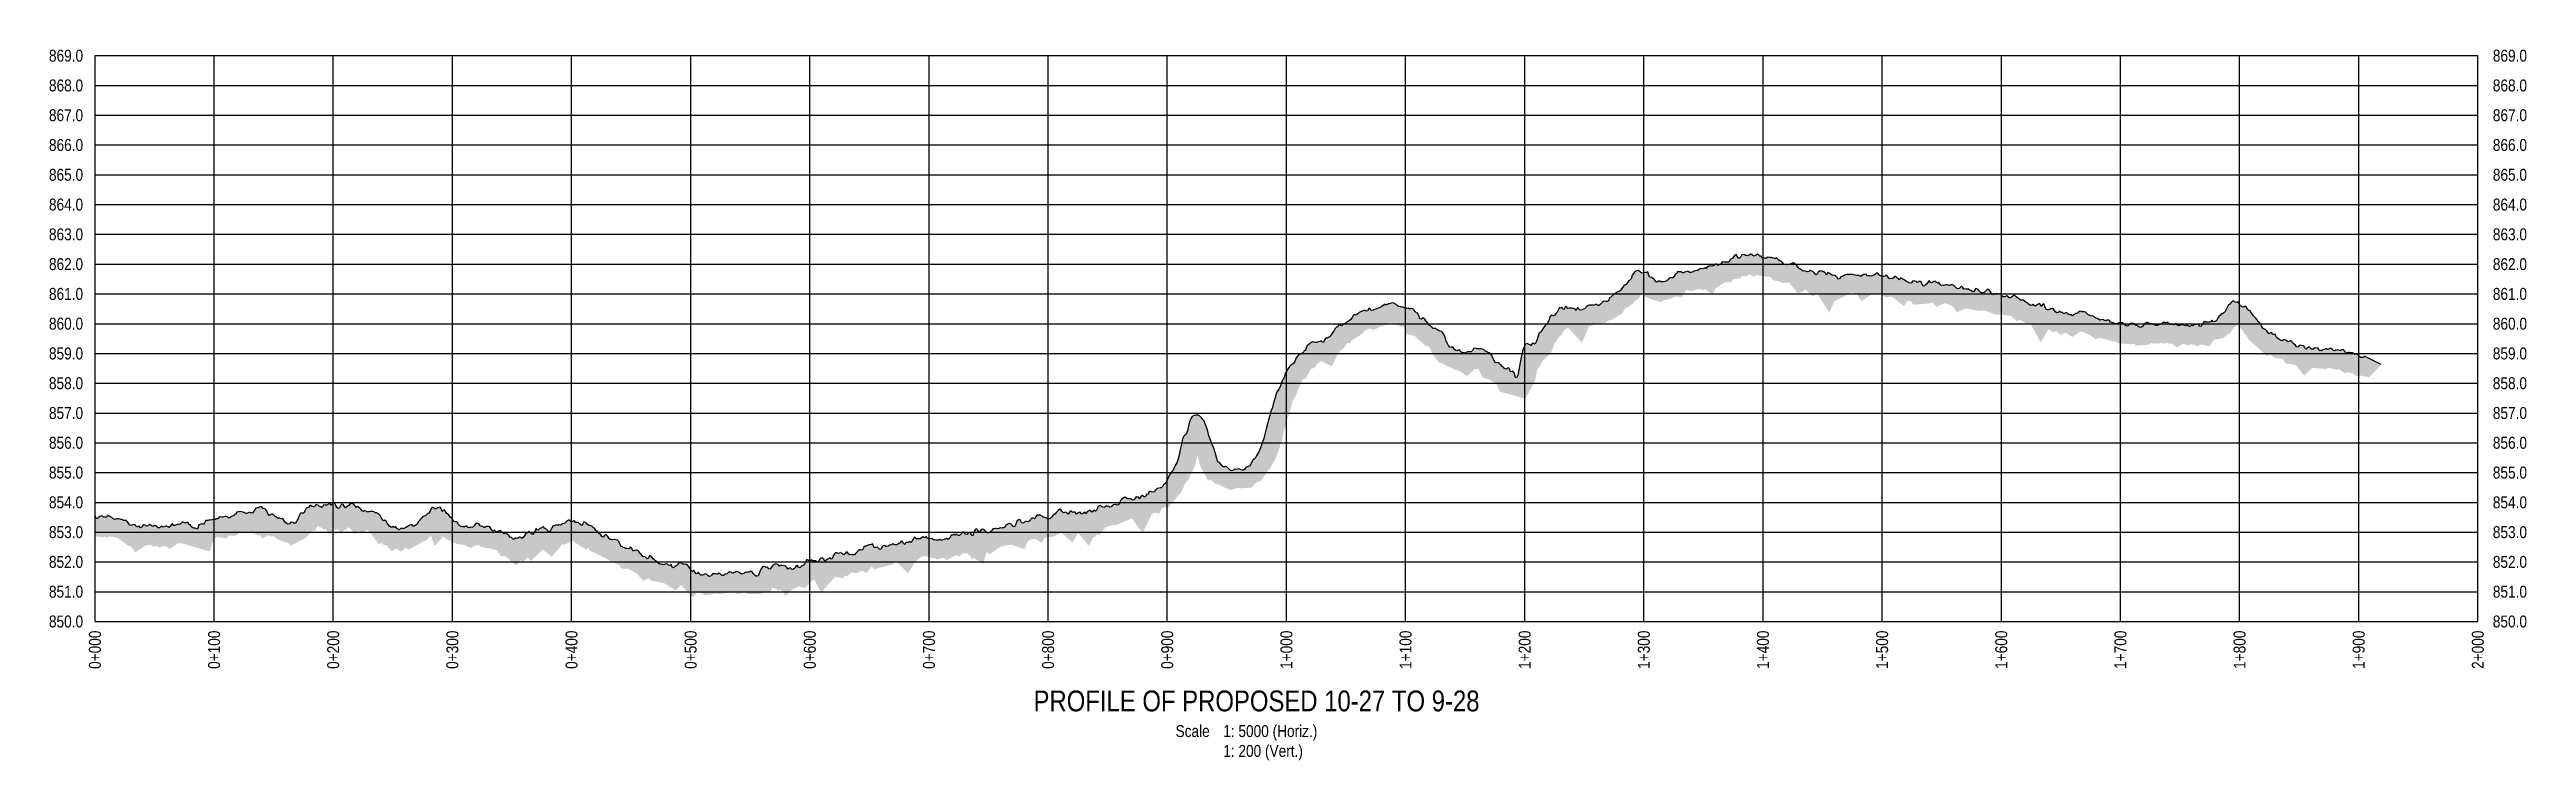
# Model space of a CAD drawing. Extents: x 407785 to 414058, y 6046536 to 6050431.
# Drawn here: x 407785 to 409862, y 6047552 to 6048149 of the extents above; entities that cross this region are included whole.
import ezdxf
from ezdxf.enums import TextEntityAlignment as Align

# ---------------------------------------------------------------- set-up
doc = ezdxf.new("R2010")
doc.units = 0
doc.header["$LTSCALE"] = 5
doc.linetypes.add('foc-TOPO', pattern=[1, 0.2, -0.8])
for name, color, linetype in [('DETAIL-T', 7, 'Continuous'), ('L-DETAIL-T', 3, 'Continuous'), ('P-CROSSINGS-GRID', 8, 'Continuous'), ('P-CROSSINGS-GROUND', 48, 'foc-TOPO'), ('S-T7', 7, 'Continuous')]:
    doc.layers.add(name, color=color, linetype=linetype)
doc.styles.add('140', font='ARIALN.TTF', dxfattribs={"height": 15})
doc.styles.add('80', font='ARIALN.TTF', dxfattribs={"height": 10})
doc.styles.add('80L', font='ARIALN.TTF', dxfattribs={"height": 10})

msp = doc.modelspace()

# ---------------------------------------------------------------- texts
at = {"style": '80'}
for s, p in [('0+000', (407823.222, 6047661.382)), ('0+100', (407923.127, 6047661.382)), ('0+200', (408023.031, 6047661.382)), ('0+300', (408122.936, 6047661.382)), ('0+400', (408222.841, 6047661.382)), ('0+500', (408322.745, 6047661.382)), ('0+600', (408422.65, 6047661.382)), ('0+700', (408522.554, 6047661.382)), ('0+800', (408622.459, 6047661.382)), ('0+900', (408722.364, 6047661.382)), ('1+000', (408822.268, 6047661.382)), ('1+100', (408922.173, 6047661.382)), ('1+200', (409022.077, 6047661.382)), ('1+300', (409121.982, 6047661.382)), ('1+400', (409221.887, 6047661.382)), ('1+500', (409321.791, 6047661.382)), ('1+600', (409421.696, 6047661.382)), ('1+700', (409521.6, 6047661.382)), ('1+800', (409621.505, 6047661.382)), ('1+900', (409721.41, 6047661.382)), ('2+000', (409821.314, 6047661.382))]:
    msp.add_text(s, height=9.9905, rotation=90, dxfattribs=at).set_placement(p, align=Align.MIDDLE_RIGHT)
at = {"layer": 'DETAIL-T', "insert": (408729.381, 6047582.097), "char_height": 9.99053, "attachment_point": 1, "style": '80L'}
msp.add_mtext_dynamic_manual_height_columns('Scale^I1: 5000 (Horiz.)\\P^I1: 200 (Vert.)', width=216.78417, gutter_width=44.933, heights=[0], dxfattribs=at)
at = {"layer": 'L-DETAIL-T', "insert": (408797.253, 6047611.114), "char_height": 17.48343, "width": 384.53737, "attachment_point": 2, "rotation": 0, "style": '140'}
msp.add_mtext('PROFILE OF PROPOSED 10-27 TO 9-28', dxfattribs=at)
at = {"layer": 'S-T7', "style": '80'}
for s, p in [('869.0', (407813.319, 6048143.59)), ('869.0', (409862.547, 6048143.59)), ('868.0', (407813.319, 6048118.614)), ('868.0', (409862.547, 6048118.614)), ('867.0', (407813.319, 6048093.638)), ('867.0', (409862.547, 6048093.638)), ('866.0', (407813.319, 6048068.661)), ('866.0', (409862.547, 6048068.661)), ('865.0', (407813.319, 6048043.685)), ('865.0', (409862.547, 6048043.685)), ('864.0', (407813.319, 6048018.709)), ('864.0', (409862.547, 6048018.709)), ('863.0', (407813.319, 6047993.733)), ('863.0', (409862.547, 6047993.733)), ('862.0', (407813.319, 6047968.757)), ('862.0', (409862.547, 6047968.757)), ('861.0', (407813.319, 6047943.781)), ('861.0', (409862.547, 6047943.781)), ('860.0', (407813.319, 6047918.805)), ('860.0', (409862.547, 6047918.805)), ('859.0', (407813.319, 6047893.828)), ('859.0', (409862.547, 6047893.828)), ('858.0', (407813.319, 6047868.852)), ('858.0', (409862.547, 6047868.852)), ('857.0', (407813.319, 6047843.876)), ('857.0', (409862.547, 6047843.876)), ('856.0', (407813.319, 6047818.9)), ('856.0', (409862.547, 6047818.9)), ('855.0', (407813.319, 6047793.924)), ('855.0', (409862.547, 6047793.924)), ('854.0', (407813.319, 6047768.948)), ('854.0', (409862.547, 6047768.948)), ('853.0', (407813.319, 6047743.971)), ('853.0', (409862.547, 6047743.971)), ('852.0', (407813.319, 6047718.995)), ('852.0', (409862.547, 6047718.995)), ('851.0', (407813.319, 6047694.019)), ('851.0', (409862.547, 6047694.019)), ('850.0', (407813.319, 6047669.043)), ('850.0', (409862.547, 6047669.043))]:
    msp.add_text(s, height=9.9905, dxfattribs=at).set_placement(p, align=Align.MIDDLE_RIGHT)

# ---------------------------------------------------------------- hatches: boundary and pattern name
at = {"layer": 'P-CROSSINGS-GROUND'}
h = msp.add_hatch(dxfattribs=at)
h.set_pattern_fill('EARTH', color=256, scale=2.498686, angle=45)
h.set_pattern_definition([(45, (5.13, 1615.223), (0, 22.438839573), [15.86665562, -15.86665562]), (45, (0.923, 1619.43), (0, 22.438839573), [15.86665562, -15.86665562]), (45, (-3.284, 1623.637), (0, 22.438839573), [15.86665562, -15.86665562]), (135, (-3.284, 1626.442), (-22.438839573, 0), [15.86665562, -15.86665562]), (135, (0.923, 1630.65), (-22.438839573, 0), [15.86665562, -15.86665562]), (135, (5.13, 1634.857), (-22.438839573, 0), [15.86665562, -15.86665562])])
h.paths.add_polyline_path([(407823.309, 6047757.779), (407823.309, 6047740.468), (407825.435, 6047740.244), (407825.865, 6047739.815), (407826.883, 6047740.092), (407830.891, 6047739.67), (407831.435, 6047740.218), (407833.405, 6047739.296), (407835.06, 6047740.348), (407841.925, 6047739.169), (407841.958, 6047739.129), (407851.672, 6047732.301), (407852.48, 6047732.664), (407854.097, 6047730.932), (407854.398, 6047731.04), (407857.108, 6047727.107), (407865.954, 6047732.653), (407866.786, 6047732.987), (407869.787, 6047733.447), (407871.812, 6047731.742), (407875.513, 6047732.285), (407877.027, 6047730.964), (407881.608, 6047732.566), (407886.115, 6047729.866), (407892.973, 6047734.861), (407893.296, 6047734.91), (407893.578, 6047734.364), (407895.836, 6047734.552), (407897.994, 6047734.017), (407898.212, 6047734.196), (407898.985, 6047733.622), (407901.822, 6047733.014), (407902.109, 6047732.835), (407919.698, 6047727.649), (407922.265, 6047736.938), (407924.559, 6047739.652), (407927.514, 6047739.624), (407933.699, 6047738.61), (407935.141, 6047740.9), (407941.475, 6047741.15), (407945.1, 6047743.805), (407947.63, 6047744.775), (407950.324, 6047744.037), (407952.356, 6047744.598), (407960.558, 6047740.836), (407961.374, 6047742.031), (407963.336, 6047738.727), (407969.095, 6047741.402), (407969.921, 6047740.519), (407973.42, 6047740.588), (407976.311, 6047737.831), (407985.155, 6047734.752), (407985.343, 6047734.813), (407987.566, 6047732.569), (408000.929, 6047739.803), (408005.035, 6047744.653), (408005.221, 6047745.049), (408007.831, 6047745.147), (408009.892, 6047749.355), (408016.071, 6047745.942), (408016.789, 6047746.68), (408020.316, 6047741.595), (408024.187, 6047746.323), (408025.065, 6047745.522), (408026.946, 6047746.538), (408029.073, 6047743.263), (408036.296, 6047748.171), (408041.042, 6047742.239), (408044.175, 6047745.357), (408046.88, 6047743.238), (408051.514, 6047745.801), (408052.132, 6047745.702), (408052.537, 6047745.352), (408061.519, 6047733.785), (408063.579, 6047734.986), (408065.676, 6047733.118), (408067.452, 6047733.139), (408072.345, 6047727.775), (408075.646, 6047730.215), (408080.179, 6047727.699), (408084.265, 6047731.222), (408085.845, 6047728.956), (408097.649, 6047735.689), (408100.675, 6047736.799), (408105.016, 6047741.26), (408107.937, 6047732.291), (408115.595, 6047740.521), (408115.943, 6047740.357), (408116.501, 6047739.013), (408123.311, 6047735.339), (408125.688, 6047734.537), (408128.28, 6047733.732), (408130.956, 6047733.454), (408132.219, 6047733.356), (408138.366, 6047730.556), (408141.243, 6047732.328), (408142.783, 6047732.996), (408142.863, 6047732.914), (408145.987, 6047732.878), (408146.803, 6047731.406), (408154.598, 6047730.279), (408159.948, 6047728.505), (408160.061, 6047728.537), (408160.881, 6047727.919), (408163.62, 6047723.48), (408167.27, 6047723.944), (408176.621, 6047715.947), (408180.1, 6047720.514), (408181.955, 6047719.047), (408186.25, 6047722.929), (408188.781, 6047719.711), (408198.774, 6047729.353), (408206.389, 6047723.315), (408215.606, 6047734.238), (408216.231, 6047733.191), (408223.851, 6047736.553), (408235.3, 6047729.099), (408236.552, 6047730.894), (408238.188, 6047728.509), (408252.744, 6047721.432), (408253.045, 6047720.774), (408258.538, 6047718.362), (408259.44, 6047717.843), (408260.934, 6047717.16), (408263.4, 6047715.971), (408264.589, 6047713.31), (408271.107, 6047713.311), (408271.555, 6047712.579), (408277.425, 6047709.277), (408283.178, 6047703.207), (408287.267, 6047705.319), (408290.081, 6047703.074), (408294.774, 6047702.352), (408295.271, 6047702.257), (408296.323, 6047702.021), (408300.328, 6047701.293), (408310.048, 6047695.052), (408314.676, 6047699.397), (408318.401, 6047695.584), (408320.126, 6047693.097), (408320.758, 6047693.172), (408324.565, 6047689.277), (408328.234, 6047693.213), (408332.355, 6047692.611), (408334.719, 6047690.962), (408344.392, 6047692.54), (408345.215, 6047691.94), (408357.231, 6047693.342), (408357.585, 6047693.696), (408358.946, 6047693.164), (408359.894, 6047693.623), (408361.965, 6047691.879), (408368.634, 6047693.991), (408370.168, 6047692.161), (408379.905, 6047691.924), (408389.843, 6047694.312), (408391.142, 6047697.098), (408394.711, 6047696.282), (408396.415, 6047694.476), (408398.154, 6047696.029), (408402.366, 6047690.346), (408408.529, 6047696.216), (408408.595, 6047696.189), (408413.589, 6047698.507), (408418.488, 6047696.785), (408424.616, 6047703.228), (408426.171, 6047704.059), (408426.45, 6047704.007), (408432.06, 6047693.23), (408443.6, 6047706.219), (408450.981, 6047705.384), (408451.912, 6047707.709), (408453.83, 6047706.69), (408457.279, 6047709.98), (408458.459, 6047709.97), (408461.895, 6047709.608), (408466.682, 6047711.576), (408470.422, 6047709.603), (408474.646, 6047715.028), (408476.767, 6047712.925), (408492.569, 6047716.91), (408493.145, 6047718.038), (408494.29, 6047718.349), (408496.12, 6047718.226), (408496.33, 6047718.263), (408505.04, 6047709.482), (408511.216, 6047719.44), (408516.397, 6047723.449), (408518.894, 6047723.802), (408520.088, 6047723.662), (408520.176, 6047723.6), (408523.73, 6047722.844), (408526.06, 6047722.194), (408527.402, 6047722.158), (408528.929, 6047721.051), (408534.414, 6047722.234), (408534.87, 6047722.245), (408537.589, 6047720.467), (408545.365, 6047724.683), (408548.224, 6047723.47), (408550.792, 6047726.282), (408554.185, 6047726.314), (408556.741, 6047724.631), (408558.388, 6047721.106), (408560.158, 6047722.381), (408567.86, 6047717.311), (408570.792, 6047727.037), (408573.742, 6047725.599), (408581.517, 6047731.129), (408583.156, 6047732.11), (408583.223, 6047732.126), (408583.412, 6047732.097), (408586.834, 6047732.667), (408590.599, 6047733.327), (408591.037, 6047733.586), (408602.591, 6047729.671), (408605.558, 6047736.54), (408607.884, 6047737.855), (408611.123, 6047738.381), (408617.291, 6047735.161), (408619.577, 6047739.252), (408627.667, 6047740.492), (408633.112, 6047743.001), (408633.715, 6047743.621), (408642.82, 6047734.981), (408646.936, 6047742.152), (408648.216, 6047742.902), (408656.493, 6047732.32), (408660.853, 6047740.243), (408661.531, 6047739.698), (408663.644, 6047742.292), (408665.197, 6047741.201), (408670.792, 6047748.171), (408670.849, 6047748.124), (408677.871, 6047750.188), (408678.77, 6047749.604), (408691.159, 6047754.754), (408691.375, 6047755.07), (408692.819, 6047755.383), (408701.621, 6047743.222), (408709.284, 6047758.455), (408711.117, 6047760.155), (408716.082, 6047759.719), (408717.815, 6047764.039), (408720.232, 6047764.8), (408720.368, 6047764.973), (408723.148, 6047764.36), (408730.494, 6047773.467), (408730.526, 6047773.517), (408733.791, 6047776.785), (408736.138, 6047781.841), (408736.901, 6047783.855), (408737.062, 6047784.135), (408737.256, 6047784.427), (408737.901, 6047785.165), (408740.247, 6047788.207), (408742, 6047792.077), (408742.566, 6047793.363), (408743.711, 6047795.155), (408745.599, 6047799.898), (408746.917, 6047805.069), (408747.579, 6047808.223), (408747.984, 6047807.068), (408748.857, 6047803.868), (408750.327, 6047798.613), (408756.406, 6047787.437), (408759.465, 6047787.443), (408763.158, 6047784.172), (408765.828, 6047783.975), (408766.699, 6047783.114), (408775.441, 6047779.192), (408780.958, 6047780.981), (408781.208, 6047780.929), (408781.974, 6047781.186), (408783.592, 6047780.702), (408792.789, 6047781.298), (408797.123, 6047785.504), (408800.555, 6047786.803), (408805.158, 6047792.72), (408806.096, 6047794.703), (408808.727, 6047797.585), (408810.547, 6047801.12), (408811.101, 6047802.128), (408812.523, 6047804.213), (408814.353, 6047808.502), (408815.525, 6047812.071), (408816.428, 6047814.712), (408817.578, 6047817.791), (408818.868, 6047822.408), (408819.921, 6047827.265), (408820.787, 6047830.809), (408821.713, 6047833.927), (408822.814, 6047837.842), (408823.416, 6047840.314), (408824.346, 6047842.026), (408825.758, 6047847.378), (408826.788, 6047850.918), (408827.649, 6047854.382), (408827.654, 6047854.397), (408829.463, 6047856.835), (408831.361, 6047861.447), (408832.138, 6047863.753), (408832.717, 6047864.856), (408834.338, 6047868.254), (408835.294, 6047871.441), (408835.306, 6047871.465), (408835.636, 6047871.962), (408838.801, 6047873.105), (408842.934, 6047880.801), (408842.97, 6047880.89), (408845.84, 6047881.854), (408848.004, 6047885.011), (408851.088, 6047887.032), (408851.221, 6047887.474), (408860.53, 6047883.03), (408866.015, 6047894.854), (408867.955, 6047896.391), (408870.595, 6047898.739), (408872.78, 6047901.872), (408872.961, 6047902.155), (408875.962, 6047902.695), (408876.697, 6047904.437), (408878.291, 6047905.372), (408879.208, 6047906.219), (408879.836, 6047906.515), (408881.649, 6047907.774), (408883.336, 6047908.448), (408888.154, 6047912.765), (408888.428, 6047913.25), (408891.123, 6047914.467), (408892.344, 6047914.697), (408895.698, 6047913.534), (408901.162, 6047916.542), (408902.846, 6047917.043), (408903.09, 6047916.847), (408905.016, 6047917.716), (408905.756, 6047917.851), (408906.988, 6047918.606), (408909.639, 6047919.803), (408915.502, 6047917.319), (408916.502, 6047917.49), (408918.549, 6047916.264), (408920.679, 6047916.382), (408922.857, 6047910.322), (408930.121, 6047908.387), (408933.156, 6047905.333), (408934.153, 6047904.776), (408939.404, 6047899.72), (408941.972, 6047899.777), (408942.323, 6047898.624), (408944.101, 6047895.027), (408945.701, 6047892.291), (408949.974, 6047886.274), (408954.89, 6047884.695), (408956.568, 6047883.254), (408961.854, 6047881.285), (408963.114, 6047880.154), (408965.315, 6047879.996), (408966.876, 6047879.415), (408973.932, 6047874.966), (408980.077, 6047880.524), (408983.221, 6047880.871), (408986.786, 6047873.588), (408993.036, 6047871.821), (408993.54, 6047871.248), (408995.224, 6047870.212), (408995.81, 6047869.673), (408998.706, 6047867.58), (409001.196, 6047861.856), (409001.867, 6047861.963), (409001.959, 6047861.607), (409022.542, 6047855.913), (409030.492, 6047869.818), (409032.057, 6047877.218), (409032.655, 6047880.982), (409033.181, 6047880.717), (409036.84, 6047887.021), (409044.027, 6047894.155), (409046.423, 6047899.995), (409047.208, 6047902.498), (409048.235, 6047903.691), (409050.257, 6047906.674), (409050.681, 6047907.499), (409053.272, 6047909.767), (409055.084, 6047913.198), (409057.286, 6047914.505), (409058.213, 6047915.655), (409070.24, 6047902.938), (409075.928, 6047916.517), (409076.481, 6047916.767), (409081.278, 6047918.139), (409081.834, 6047918.879), (409090.091, 6047919.453), (409093.291, 6047922.06), (409094.597, 6047921.905), (409104.294, 6047927.667), (409105.671, 6047931.047), (409105.877, 6047931.247), (409106.286, 6047931.661), (409106.607, 6047931.805), (409108.732, 6047932.819), (409112.948, 6047935.63), (409114.979, 6047938.507), (409117.098, 6047939.257), (409119.235, 6047942.535), (409120.758, 6047944.392), (409123.108, 6047941.276), (409136.534, 6047936.69), (409139.017, 6047938.804), (409141.084, 6047938.702), (409142.323, 6047939.243), (409143.264, 6047939.228), (409148.869, 6047941.626), (409153.598, 6047940.952), (409157.352, 6047946.646), (409158.509, 6047946.882), (409162.641, 6047946.083), (409166.305, 6047947.471), (409168.287, 6047947.821), (409172.215, 6047947.026), (409173.028, 6047947.838), (409179.573, 6047943.516), (409182.276, 6047948.397), (409189.996, 6047953.452), (409195.23, 6047953.617), (409196.456, 6047955.796), (409203.221, 6047956.994), (409204.101, 6047958.695), (409208.686, 6047958.433), (409210.32, 6047960.268), (409213.931, 6047958.132), (409216.533, 6047959.521), (409219.4, 6047959.146), (409220.498, 6047958.854), (409228.48, 6047957.92), (409230.163, 6047955.372), (409235.688, 6047954.171), (409238.35, 6047953.015), (409243.335, 6047953.122), (409243.481, 6047953.003), (409244.435, 6047952.386), (409251.379, 6047944.066), (409257.692, 6047947.2), (409257.828, 6047947.168), (409263.242, 6047941.891), (409267.468, 6047943.851), (409277.464, 6047927.987), (409281.93, 6047937.831), (409282.009, 6047937.746), (409296.28, 6047944.847), (409298.238, 6047944.357), (409298.768, 6047944.341), (409300.032, 6047943.801), (409300.678, 6047943.782), (409304.292, 6047937.718), (409312.856, 6047943.106), (409316.611, 6047944.259), (409316.802, 6047944.287), (409318.15, 6047944.151), (409322.428, 6047942.49), (409325.1, 6047940.84), (409328.873, 6047941.404), (409330.482, 6047941.069), (409340.187, 6047933.494), (409343.018, 6047938.013), (409345.753, 6047937.45), (409346.268, 6047937.587), (409347.924, 6047934.609), (409363.093, 6047935.916), (409364.013, 6047936.646), (409367.378, 6047933.066), (409374.739, 6047936), (409379.017, 6047934.366), (409381.71, 6047932.757), (409384.478, 6047928.08), (409391.614, 6047931.596), (409403.51, 6047929.496), (409403.697, 6047929.688), (409406.779, 6047929.812), (409407.855, 6047929.837), (409415.91, 6047926.725), (409415.99, 6047926.629), (409416.184, 6047926.619), (409417.164, 6047926.241), (409417.629, 6047926.551), (409422.345, 6047926.327), (409430.307, 6047925.042), (409434.482, 6047920.916), (409437.305, 6047921.928), (409443.769, 6047917.963), (409446.285, 6047918.568), (409454.743, 6047903.084), (409461.445, 6047914.331), (409464.899, 6047911.731), (409468.032, 6047912.465), (409471.461, 6047909.316), (409475.759, 6047911.259), (409481.277, 6047907.728), (409488.793, 6047912.499), (409489.121, 6047912.318), (409490.577, 6047911.796), (409495.636, 6047909.418), (409495.797, 6047909.456), (409500.565, 6047905.877), (409504.74, 6047906.647), (409506.777, 6047906.442), (409509.732, 6047905.552), (409510.607, 6047905.254), (409512.137, 6047904.764), (409514.567, 6047904.134), (409517.182, 6047903.836), (409518.103, 6047903.802), (409519.565, 6047902.308), (409530.806, 6047901.497), (409531.925, 6047902.14), (409535.637, 6047900.474), (409546.158, 6047901.261), (409547.48, 6047902.64), (409547.877, 6047902.462), (409554.004, 6047902.271), (409556.256, 6047902.859), (409556.418, 6047902.836), (409558.067, 6047901.609), (409560.992, 6047903.207), (409562.997, 6047901.72), (409564.775, 6047902.145), (409568.813, 6047898.841), (409574.328, 6047902.007), (409575.604, 6047901.628), (409577.972, 6047900.533), (409581.499, 6047901.492), (409586.876, 6047899.926), (409588.313, 6047901.434), (409596.408, 6047899.757), (409599.866, 6047905.198), (409600.322, 6047905.201), (409600.861, 6047905.508), (409602.496, 6047905.679), (409607.426, 6047906.618), (409613.866, 6047911.319), (409615.18, 6047913.731), (409616.055, 6047914.157), (409616.722, 6047915.332), (409617.392, 6047915.742), (409619.911, 6047918.066), (409620.163, 6047917.822), (409620.422, 6047917.436), (409622.058, 6047915.594), (409623.672, 6047913.745), (409623.814, 6047913.621), (409625.813, 6047910.028), (409627.067, 6047909.115), (409627.284, 6047908.651), (409629.973, 6047904.811), (409636.79, 6047898.577), (409636.99, 6047898.587), (409644.582, 6047891.413), (409646.829, 6047892.871), (409646.908, 6047892.813), (409651.136, 6047890.176), (409657.827, 6047889.301), (409657.879, 6047889.281), (409660.275, 6047885.454), (409668.523, 6047884.239), (409675.694, 6047875.215), (409682.595, 6047881.686), (409682.805, 6047881.748), (409687.684, 6047881.369), (409693.826, 6047880.507), (409695.948, 6047881.903), (409695.966, 6047881.907), (409702.988, 6047879.943), (409704.462, 6047880.713), (409709.963, 6047877.008), (409712.843, 6047878.351), (409714.39, 6047877.182), (409715.805, 6047877.413), (409719.618, 6047874.859), (409723.424, 6047875.336), (409729.866, 6047873.753), (409738.626, 6047882.385), (409739.875, 6047884.906), (409726.44, 6047891.562), (409726.309, 6047891.298), (409725.309, 6047890.312), (409724.309, 6047890.558), (409723.309, 6047890.433), (409722.309, 6047891.103), (409721.309, 6047892.275), (409720.309, 6047893.085), (409719.309, 6047893.177), (409718.309, 6047893.014), (409717.309, 6047893.77), (409716.309, 6047894.226), (409715.309, 6047894.242), (409714.309, 6047894.463), (409713.309, 6047894.751), (409712.309, 6047894.644), (409711.309, 6047894.178), (409710.309, 6047894.851), (409709.309, 6047896.258), (409708.309, 6047897.108), (409707.309, 6047896.823), (409706.309, 6047896.163), (409705.309, 6047896.349), (409704.309, 6047896.67), (409703.309, 6047896.735), (409702.309, 6047896.504), (409701.309, 6047895.982), (409700.309, 6047896.262), (409699.309, 6047897.519), (409698.309, 6047898.26), (409697.309, 6047898.078), (409696.309, 6047897.373), (409695.309, 6047897.143), (409694.309, 6047897.914), (409693.309, 6047897.433), (409692.309, 6047897.006), (409691.309, 6047896.799), (409690.309, 6047896.141), (409689.309, 6047896.282), (409688.309, 6047896.359), (409687.309, 6047898.253), (409686.309, 6047898.454), (409685.309, 6047898.335), (409684.309, 6047898.34), (409683.309, 6047897.536), (409682.309, 6047897.239), (409681.309, 6047898.09), (409680.309, 6047898.987), (409679.309, 6047899.226), (409678.309, 6047898.221), (409677.309, 6047897.283), (409676.309, 6047898.542), (409675.309, 6047900.182), (409674.309, 6047900.282), (409673.309, 6047900.631), (409672.309, 6047900.73), (409671.309, 6047900.03), (409670.309, 6047899.131), (409669.309, 6047899.279), (409668.309, 6047900.876), (409667.309, 6047901.701), (409666.309, 6047902.516), (409665.309, 6047904.131), (409664.309, 6047904.461), (409663.309, 6047903.965), (409662.309, 6047903.635), (409661.309, 6047904.012), (409660.309, 6047904.954), (409659.309, 6047905.288), (409658.309, 6047905.112), (409657.309, 6047904.49), (409656.309, 6047904.621), (409655.309, 6047905.244), (409654.309, 6047905.975), (409653.309, 6047906.531), (409652.309, 6047907.801), (409651.309, 6047910.059), (409650.309, 6047909.795), (409649.309, 6047909.972), (409648.309, 6047911.335), (409647.309, 6047911.058), (409646.309, 6047910.409), (409645.309, 6047911.354), (409644.309, 6047912.664), (409643.309, 6047913.895), (409642.309, 6047913.848), (409641.309, 6047914.762), (409640.309, 6047916.19), (409639.309, 6047918.323), (409638.309, 6047919.476), (409637.309, 6047920.204), (409636.309, 6047922.001), (409635.309, 6047923.482), (409634.309, 6047924.36), (409633.309, 6047925.505), (409632.309, 6047926.63), (409631.309, 6047928.123), (409630.309, 6047929.608), (409629.309, 6047929.835), (409628.309, 6047930.803), (409627.309, 6047932.724), (409626.951, 6047932.987), (409626.309, 6047933.607), (409625.309, 6047932.997), (409624.309, 6047932.689), (409623.309, 6047932.934), (409622.309, 6047933.937), (409621.309, 6047935.112), (409620.309, 6047936.87), (409619.309, 6047936.875), (409618.309, 6047936.465), (409617.309, 6047937.064), (409616.309, 6047938.018), (409615.309, 6047937.523), (409614.309, 6047936.374), (409613.309, 6047935.294), (409612.309, 6047934.464), (409611.309, 6047932.855), (409610.309, 6047930.563), (409609.309, 6047928.684), (409608.309, 6047927.762), (409607.309, 6047927.15), (409606.725, 6047927.149), (409606.309, 6047927.362), (409605.309, 6047925.6), (409604.309, 6047925.113), (409603.309, 6047923.282), (409602.309, 6047921.446), (409601.309, 6047920.716), (409600.309, 6047920.526), (409599.309, 6047920.421), (409598.309, 6047921.664), (409597.309, 6047920.746), (409596.309, 6047920.175), (409595.309, 6047920.17), (409594.309, 6047919.997), (409593.309, 6047920.164), (409592.309, 6047920.535), (409591.309, 6047919.671), (409590.309, 6047918.113), (409589.309, 6047916.54), (409588.309, 6047916.747), (409587.309, 6047917.845), (409586.309, 6047918.411), (409585.309, 6047918.228), (409584.309, 6047918.1), (409583.309, 6047917.922), (409582.309, 6047916.872), (409581.309, 6047917.163), (409580.309, 6047916.706), (409579.309, 6047916.434), (409578.309, 6047916.896), (409577.309, 6047917.645), (409576.309, 6047917.06), (409575.309, 6047917.357), (409574.309, 6047917.826), (409573.309, 6047918.261), (409572.309, 6047917.535), (409571.309, 6047917.564), (409570.309, 6047916.989), (409569.309, 6047917.808), (409568.309, 6047918.876), (409567.309, 6047918.17), (409566.309, 6047917.931), (409565.309, 6047918.672), (409564.953, 6047918.448), (409564.309, 6047918.007), (409563.309, 6047918.158), (409562.309, 6047918.883), (409561.309, 6047920.102), (409560.309, 6047919.92), (409559.309, 6047919.373), (409558.309, 6047920.117), (409557.309, 6047919.704), (409556.309, 6047918.665), (409555.309, 6047918.145), (409554.309, 6047918.289), (409553.309, 6047917.586), (409552.309, 6047917.325), (409551.309, 6047917.356), (409550.309, 6047917.805), (409549.309, 6047918.111), (409548.309, 6047918.676), (409547.309, 6047918.737), (409546.309, 6047918.982), (409545.309, 6047919.354), (409544.309, 6047919.995), (409543.309, 6047919.385), (409542.309, 6047918.897), (409541.309, 6047918.077), (409540.309, 6047916.827), (409539.309, 6047915.784), (409538.309, 6047915.709), (409537.309, 6047916.158), (409536.309, 6047916.633), (409535.309, 6047917.256), (409534.309, 6047917.615), (409533.309, 6047918.062), (409532.309, 6047919.007), (409531.309, 6047919.234), (409530.309, 6047919.071), (409529.309, 6047917.975), (409528.309, 6047917.357), (409527.309, 6047916.782), (409526.309, 6047916.854), (409525.309, 6047917.876), (409524.309, 6047919.056), (409523.309, 6047919.56), (409522.309, 6047919.582), (409521.309, 6047919.725), (409520.309, 6047919.384), (409519.309, 6047918.762), (409518.309, 6047918.798), (409517.309, 6047918.912), (409516.309, 6047919.171), (409515.309, 6047919.492), (409514.309, 6047919.832), (409513.309, 6047920.133), (409512.309, 6047921.825), (409511.309, 6047921.642), (409510.309, 6047921.705), (409509.309, 6047921.256), (409508.309, 6047921.357), (409507.309, 6047922.12), (409506.309, 6047922.265), (409505.309, 6047921.998), (409504.309, 6047921.814), (409503.309, 6047922.564), (409502.309, 6047923.044), (409501.309, 6047923.408), (409500.309, 6047923.856), (409499.309, 6047924.777), (409498.309, 6047925.431), (409497.309, 6047925.199), (409496.309, 6047925.669), (409495.309, 6047926.027), (409494.309, 6047926.578), (409493.309, 6047927.493), (409492.309, 6047928.314), (409491.309, 6047928.684), (409490.309, 6047928.777), (409489.309, 6047928.68), (409488.309, 6047929.261), (409487.309, 6047928.959), (409486.309, 6047928.129), (409485.309, 6047927.421), (409484.309, 6047927.258), (409483.309, 6047926.782), (409482.309, 6047926.142), (409481.309, 6047925.507), (409480.309, 6047926.147), (409479.309, 6047926.295), (409478.309, 6047926.387), (409478.124, 6047926.537), (409477.309, 6047927.34), (409476.309, 6047928.272), (409475.309, 6047927.509), (409474.309, 6047927.057), (409473.309, 6047927.976), (409472.309, 6047928.538), (409471.309, 6047928.569), (409470.309, 6047929.397), (409469.309, 6047928.165), (409468.309, 6047927.931), (409467.309, 6047928.684), (409466.309, 6047929.927), (409465.309, 6047931.539), (409464.309, 6047931.654), (409463.309, 6047931.267), (409462.309, 6047930.673), (409461.309, 6047930.416), (409460.309, 6047930.522), (409459.309, 6047930.813), (409458.309, 6047933.332), (409457.309, 6047935.371), (409456.309, 6047935.002), (409455.309, 6047933.324), (409454.309, 6047935.155), (409453.309, 6047935.707), (409452.309, 6047934.915), (409451.309, 6047934.222), (409450.309, 6047933.598), (409449.309, 6047934.121), (409448.309, 6047934.938), (409447.309, 6047934.234), (409446.309, 6047933.994), (409445.309, 6047934.608), (409444.309, 6047935.505), (409443.309, 6047936.145), (409442.309, 6047936.743), (409441.309, 6047937.719), (409440.309, 6047938.581), (409439.309, 6047938.573), (409438.309, 6047938.214), (409437.309, 6047939.203), (409436.309, 6047939.812), (409435.309, 6047940.488), (409434.309, 6047941.333), (409433.309, 6047942.177), (409432.309, 6047942.62), (409431.309, 6047941.899), (409430.309, 6047940.94), (409429.309, 6047940.391), (409428.309, 6047940.552), (409427.309, 6047941.737), (409426.309, 6047942.163), (409425.309, 6047941.701), (409424.309, 6047941.244), (409423.309, 6047941.292), (409422.309, 6047942.498), (409421.309, 6047943.984), (409420.309, 6047943.708), (409419.309, 6047943.471), (409418.309, 6047944.098), (409417.309, 6047943.879), (409416.309, 6047943.698), (409415.309, 6047943.03), (409414.309, 6047943.417), (409413.309, 6047944.696), (409412.309, 6047946.018), (409411.309, 6047947.362), (409410.309, 6047947.737), (409409.309, 6047947.024), (409408.309, 6047945.818), (409407.309, 6047944.821), (409406.309, 6047944.799), (409405.309, 6047944.759), (409404.309, 6047945.118), (409403.309, 6047946.248), (409402.309, 6047947.427), (409401.309, 6047948.099), (409400.309, 6047948.221), (409399.309, 6047946.665), (409398.309, 6047945.639), (409397.309, 6047945.816), (409396.309, 6047946.607), (409395.309, 6047946.769), (409394.309, 6047947.647), (409393.309, 6047947.765), (409392.309, 6047947.672), (409391.309, 6047948.159), (409390.309, 6047947.667), (409389.309, 6047949.356), (409388.309, 6047950.292), (409387.309, 6047949.224), (409386.309, 6047948.383), (409385.309, 6047948.073), (409384.309, 6047948.671), (409383.309, 6047949.505), (409382.309, 6047950.465), (409381.309, 6047951.036), (409380.309, 6047951.461), (409379.309, 6047951.465), (409378.309, 6047950.686), (409377.309, 6047951.068), (409376.309, 6047951.318), (409375.309, 6047951.26), (409374.309, 6047951.026), (409373.309, 6047950.939), (409372.309, 6047951.172), (409371.309, 6047950.774), (409370.309, 6047951.837), (409369.309, 6047953.2), (409368.309, 6047952.769), (409367.309, 6047953.403), (409366.309, 6047954.494), (409365.309, 6047954.178), (409364.309, 6047953.531), (409363.309, 6047953.151), (409362.309, 6047953.372), (409361.309, 6047955.075), (409360.309, 6047954.024), (409359.309, 6047952.109), (409358.309, 6047951.26), (409357.309, 6047950.467), (409356.309, 6047950.381), (409355.309, 6047952.179), (409354.309, 6047954.204), (409353.309, 6047954.57), (409352.309, 6047953.782), (409351.309, 6047953.215), (409350.309, 6047954.107), (409349.309, 6047954.535), (409348.309, 6047954.617), (409347.309, 6047954.456), (409346.309, 6047953.115), (409345.309, 6047952.849), (409344.309, 6047953.054), (409343.309, 6047953.56), (409342.309, 6047954.2), (409341.309, 6047954.841), (409340.309, 6047955.56), (409339.309, 6047956.051), (409338.309, 6047956.794), (409337.309, 6047957.136), (409336.309, 6047955.54), (409335.309, 6047956.321), (409334.309, 6047957.319), (409333.309, 6047958.277), (409332.309, 6047958.339), (409331.309, 6047957.323), (409330.309, 6047956.42), (409329.309, 6047956.629), (409328.309, 6047956.48), (409327.309, 6047957.097), (409326.309, 6047958.571), (409325.309, 6047959.734), (409324.309, 6047958.71), (409323.309, 6047958.232), (409322.309, 6047958.621), (409321.309, 6047958.902), (409320.309, 6047959.003), (409319.309, 6047959.714), (409318.309, 6047961.231), (409317.309, 6047961.088), (409316.309, 6047960.447), (409315.309, 6047959.757), (409314.309, 6047959.075), (409313.309, 6047958.93), (409312.309, 6047958.622), (409311.309, 6047958.97), (409310.309, 6047959.217), (409309.309, 6047958.588), (409308.309, 6047960.266), (409307.309, 6047960.139), (409306.309, 6047960.012), (409305.309, 6047959.415), (409304.309, 6047958.674), (409303.309, 6047958.704), (409302.309, 6047959.131), (409301.309, 6047959.264), (409300.309, 6047959.294), (409299.309, 6047959.544), (409298.309, 6047959.717), (409297.309, 6047959.945), (409296.309, 6047960.094), (409295.309, 6047960.113), (409294.309, 6047960.083), (409293.309, 6047960.054), (409292.309, 6047960.057), (409291.309, 6047959.789), (409290.309, 6047959.432), (409289.309, 6047958.898), (409288.309, 6047958.424), (409287.309, 6047958.079), (409286.309, 6047956.632), (409285.309, 6047956.135), (409284.309, 6047957.2), (409283.309, 6047958.329), (409282.309, 6047959.224), (409281.309, 6047959.371), (409280.309, 6047959.08), (409279.309, 6047959.678), (409278.309, 6047960.493), (409277.309, 6047961.193), (409276.309, 6047961.737), (409275.309, 6047959.532), (409274.309, 6047961.119), (409273.309, 6047962.396), (409272.309, 6047962.302), (409271.309, 6047962.839), (409270.309, 6047963.129), (409269.309, 6047962.819), (409268.309, 6047961.937), (409267.309, 6047960.303), (409266.309, 6047959.839), (409265.309, 6047960.814), (409264.309, 6047962.13), (409263.309, 6047962.637), (409262.309, 6047963.086), (409261.309, 6047963.765), (409260.309, 6047962.587), (409259.309, 6047962.223), (409258.309, 6047962.458), (409257.309, 6047962.912), (409256.309, 6047963.252), (409255.309, 6047962.756), (409254.309, 6047963.954), (409253.309, 6047964.502), (409252.309, 6047965.149), (409251.309, 6047965.962), (409250.309, 6047967.668), (409249.309, 6047968.367), (409248.309, 6047969.452), (409247.309, 6047969.955), (409246.309, 6047969.31), (409245.309, 6047968.894), (409244.309, 6047968.77), (409243.309, 6047968.477), (409242.309, 6047968.097), (409241.309, 6047968.076), (409240.309, 6047968.51), (409239.309, 6047968.727), (409238.309, 6047970.24), (409237.309, 6047970.919), (409236.309, 6047971.115), (409235.309, 6047971.934), (409234.309, 6047973.039), (409233.309, 6047973.886), (409232.309, 6047973.421), (409231.309, 6047973.349), (409230.309, 6047973.805), (409229.309, 6047974.221), (409228.309, 6047974.069), (409227.953, 6047974.162), (409227.309, 6047974.503), (409226.309, 6047974.401), (409225.309, 6047974.288), (409224.309, 6047973.504), (409223.309, 6047973.621), (409222.309, 6047973.886), (409221.309, 6047974.017), (409220.309, 6047975.464), (409219.309, 6047975.363), (409218.309, 6047976.237), (409217.309, 6047976.97), (409216.309, 6047976.397), (409215.309, 6047975.863), (409214.309, 6047975.329), (409213.309, 6047975.921), (409212.309, 6047976.703), (409211.309, 6047976.968), (409210.309, 6047976.258), (409209.309, 6047975.712), (409208.309, 6047975.896), (409207.309, 6047975.906), (409206.309, 6047976.55), (409205.309, 6047976.728), (409204.309, 6047976.551), (409203.309, 6047974.937), (409202.309, 6047973.815), (409201.309, 6047973.872), (409200.309, 6047975.415), (409199.309, 6047976.853), (409198.309, 6047976.284), (409197.309, 6047974.74), (409196.309, 6047973.59), (409195.309, 6047973.087), (409194.309, 6047972.398), (409193.309, 6047970.465), (409192.309, 6047970.288), (409191.309, 6047970.285), (409190.309, 6047970.316), (409189.309, 6047970.49), (409188.309, 6047970.742), (409187.309, 6047970.114), (409186.309, 6047968.337), (409185.309, 6047968.306), (409184.309, 6047967.651), (409183.309, 6047968.693), (409182.309, 6047968.71), (409181.309, 6047967.975), (409180.309, 6047967.43), (409179.309, 6047967.425), (409178.309, 6047967.17), (409177.309, 6047967.23), (409176.309, 6047966.729), (409175.309, 6047966.764), (409174.309, 6047964.959), (409173.309, 6047965.619), (409172.309, 6047965.141), (409171.309, 6047964.667), (409170.309, 6047964.667), (409169.309, 6047965.07), (409168.309, 6047964.315), (409167.309, 6047963.317), (409166.309, 6047963.519), (409165.309, 6047963.207), (409164.309, 6047962.899), (409163.309, 6047962.167), (409162.309, 6047961.991), (409161.309, 6047961.612), (409160.309, 6047961.805), (409159.309, 6047962.523), (409158.309, 6047962.458), (409157.309, 6047962.321), (409156.309, 6047961.882), (409155.309, 6047961.532), (409154.309, 6047961.328), (409153.309, 6047962.172), (409152.309, 6047962.231), (409151.309, 6047962.333), (409150.309, 6047962.157), (409149.309, 6047960.996), (409148.309, 6047959.913), (409147.309, 6047958.652), (409146.309, 6047957.135), (409145.309, 6047957.278), (409144.309, 6047957.146), (409143.309, 6047957.072), (409142.309, 6047955.831), (409141.309, 6047954.7), (409140.309, 6047954.272), (409139.309, 6047954.288), (409138.309, 6047953.851), (409137.309, 6047953.901), (409136.309, 6047953.85), (409135.309, 6047954.535), (409134.309, 6047954.487), (409133.309, 6047953.635), (409132.309, 6047953.977), (409131.309, 6047955.303), (409130.309, 6047956.262), (409129.309, 6047957.066), (409128.309, 6047957.562), (409127.309, 6047957.945), (409126.309, 6047959.29), (409125.309, 6047962.144), (409124.309, 6047961.68), (409123.309, 6047961.676), (409122.309, 6047961.549), (409121.309, 6047961.367), (409120.309, 6047961.271), (409119.309, 6047962.105), (409118.309, 6047962.736), (409117.309, 6047963.314), (409116.309, 6047963.079), (409115.309, 6047962.906), (409114.309, 6047962.014), (409113.309, 6047960.995), (409112.309, 6047959.503), (409111.309, 6047956.513), (409110.309, 6047955.294), (409109.309, 6047955.043), (409108.309, 6047953.229), (409107.309, 6047951.696), (409106.309, 6047951.341), (409105.309, 6047950.58), (409104.309, 6047949.391), (409103.309, 6047947.973), (409102.309, 6047946.557), (409101.309, 6047945.89), (409100.309, 6047945.413), (409099.309, 6047944.964), (409098.309, 6047944.465), (409097.309, 6047943.763), (409096.309, 6047942.897), (409095.309, 6047941.884), (409094.309, 6047940.91), (409093.309, 6047940.439), (409092.309, 6047937.986), (409091.309, 6047937.392), (409090.309, 6047937.51), (409089.309, 6047937.695), (409088.309, 6047937.412), (409087.309, 6047936.841), (409086.309, 6047935.789), (409085.309, 6047934.895), (409084.309, 6047934.081), (409083.309, 6047934.011), (409082.309, 6047935.099), (409081.309, 6047934.566), (409080.309, 6047934.326), (409079.309, 6047934.198), (409078.309, 6047934.392), (409077.309, 6047934.393), (409076.309, 6047934.273), (409075.309, 6047933.919), (409074.309, 6047933.202), (409073.309, 6047932.501), (409072.309, 6047931.168), (409071.309, 6047930.882), (409070.309, 6047930.431), (409069.309, 6047930.172), (409068.309, 6047930.307), (409067.309, 6047931.605), (409066.309, 6047932.36), (409065.309, 6047929.973), (409064.309, 6047931.03), (409063.309, 6047931.504), (409062.309, 6047931.575), (409061.309, 6047931.733), (409060.309, 6047931.879), (409059.309, 6047931.667), (409058.309, 6047931.426), (409057.309, 6047932.461), (409056.309, 6047933.284), (409055.309, 6047931.064), (409054.309, 6047930.821), (409053.309, 6047932.95), (409052.309, 6047931.88), (409051.309, 6047932.308), (409050.309, 6047930.05), (409049.309, 6047928.5), (409048.309, 6047927.26), (409047.309, 6047926.019), (409046.309, 6047925.425), (409045.309, 6047925.668), (409044.309, 6047925.871), (409043.309, 6047924.47), (409042.309, 6047921.115), (409041.309, 6047919.221), (409040.309, 6047918.346), (409039.309, 6047917.357), (409038.309, 6047916.227), (409037.337, 6047914.334), (409036.309, 6047912.818), (409035.309, 6047911.657), (409034.309, 6047911.019), (409033.309, 6047908.283), (409032.309, 6047905.094), (409031.309, 6047902.657), (409030.309, 6047901.664), (409029.309, 6047902.411), (409028.309, 6047902.191), (409027.309, 6047900.468), (409026.309, 6047900.972), (409025.309, 6047901.475), (409024.309, 6047902.194), (409023.309, 6047901.872), (409022.309, 6047900.646), (409021.309, 6047898.415), (409020.309, 6047896.021), (409019.309, 6047892.085), (409018.309, 6047886.233), (409017.309, 6047879.949), (409016.309, 6047875.22), (409015.309, 6047873.47), (409014.309, 6047873.747), (409013.309, 6047877.618), (409012.309, 6047878.72), (409011.309, 6047878.652), (409010.309, 6047878.493), (409009.309, 6047880.791), (409008.309, 6047882.002), (409007.309, 6047881.147), (409006.309, 6047880.585), (409005.309, 6047881.307), (409004.309, 6047882.227), (409003.309, 6047882.842), (409002.309, 6047883.978), (409001.309, 6047884.971), (409000.309, 6047886.022), (408999.309, 6047886.164), (408998.309, 6047885.911), (408997.309, 6047886.194), (408996.309, 6047888.237), (408995.309, 6047890.47), (408994.309, 6047892.466), (408993.309, 6047893.883), (408992.309, 6047894.445), (408991.309, 6047894.562), (408990.309, 6047895.21), (408989.309, 6047895.854), (408988.309, 6047896.583), (408987.309, 6047897.143), (408986.309, 6047897.469), (408985.309, 6047897.562), (408984.309, 6047897.577), (408983.309, 6047897.591), (408982.309, 6047897.812), (408981.309, 6047898.063), (408980.309, 6047898.26), (408979.309, 6047898.097), (408978.309, 6047896.414), (408977.309, 6047895.303), (408976.309, 6047895.193), (408975.309, 6047895.264), (408974.226, 6047895.276), (408973.309, 6047894.619), (408972.309, 6047893.715), (408971.309, 6047894.345), (408970.309, 6047894.671), (408969.309, 6047894.742), (408968.309, 6047895.64), (408967.309, 6047896.757), (408966.309, 6047896.684), (408965.309, 6047895.998), (408964.309, 6047896.37), (408963.309, 6047897.23), (408962.309, 6047898.501), (408961.309, 6047899.359), (408960.309, 6047898.703), (408959.309, 6047899.024), (408958.309, 6047900.432), (408957.309, 6047902.142), (408956.309, 6047904.165), (408955.309, 6047907.452), (408954.309, 6047910.095), (408953.309, 6047911.32), (408952.309, 6047912.273), (408951.309, 6047912.567), (408950.309, 6047912.818), (408949.309, 6047913.421), (408948.309, 6047913.983), (408947.309, 6047914.671), (408946.309, 6047914.87), (408945.309, 6047914.848), (408944.309, 6047915.811), (408943.309, 6047916.834), (408942.309, 6047917.393), (408941.309, 6047918.399), (408940.309, 6047919.877), (408939.309, 6047921.174), (408938.309, 6047922.471), (408937.309, 6047923.475), (408936.309, 6047923.474), (408935.309, 6047922.521), (408934.309, 6047922.787), (408933.309, 6047925.569), (408932.309, 6047927.648), (408931.309, 6047928.022), (408930.309, 6047928.952), (408929.309, 6047930.142), (408928.309, 6047931.122), (408927.309, 6047931.418), (408926.309, 6047931.165), (408925.309, 6047931.315), (408924.309, 6047931.667), (408923.309, 6047931.544), (408922.309, 6047931.489), (408921.309, 6047932.088), (408920.309, 6047932.514), (408919.309, 6047932.669), (408918.309, 6047933.007), (408917.309, 6047932.837), (408916.309, 6047933.26), (408915.309, 6047934.002), (408914.309, 6047934.796), (408913.309, 6047935.542), (408912.309, 6047936.072), (408911.309, 6047936.204), (408910.309, 6047936.08), (408909.309, 6047935.648), (408908.309, 6047935.312), (408907.309, 6047934.846), (408906.309, 6047934.75), (408905.309, 6047934.298), (408904.309, 6047935.102), (408903.309, 6047933.961), (408902.309, 6047933.226), (408901.309, 6047932.711), (408900.309, 6047932.098), (408899.309, 6047931.915), (408898.309, 6047931.585), (408897.309, 6047931.039), (408896.309, 6047930.741), (408895.309, 6047930.435), (408894.309, 6047929.885), (408893.309, 6047930.232), (408892.309, 6047931.388), (408891.309, 6047931.508), (408890.309, 6047929.571), (408889.309, 6047929.382), (408888.309, 6047929.899), (408887.309, 6047929.921), (408886.309, 6047929.476), (408885.309, 6047929.045), (408884.309, 6047928.596), (408883.309, 6047928.14), (408882.309, 6047926.938), (408881.309, 6047926.486), (408880.309, 6047926.049), (408879.309, 6047926.382), (408878.309, 6047925.584), (408877.309, 6047924.056), (408876.309, 6047922.283), (408875.309, 6047921.387), (408874.309, 6047920.988), (408873.309, 6047920.236), (408872.309, 6047919.542), (408871.309, 6047919.07), (408870.309, 6047918.409), (408869.309, 6047917.485), (408868.309, 6047916.899), (408867.309, 6047917.662), (408866.309, 6047918.382), (408865.309, 6047916.013), (408864.309, 6047915.833), (408863.309, 6047914.681), (408862.309, 6047913.197), (408861.309, 6047911.766), (408860.309, 6047910.2), (408859.309, 6047908.767), (408858.309, 6047907.877), (408857.309, 6047907.085), (408856.309, 6047906.622), (408855.309, 6047906.575), (408854.309, 6047905.247), (408853.309, 6047903.092), (408852.309, 6047903.57), (408851.309, 6047904.293), (408850.309, 6047903.95), (408849.309, 6047903.672), (408848.309, 6047903.199), (408847.309, 6047902.93), (408846.309, 6047903.013), (408845.309, 6047903.424), (408844.309, 6047903.437), (408843.309, 6047902.989), (408842.309, 6047902.558), (408841.309, 6047901.498), (408840.309, 6047900.739), (408839.309, 6047899.899), (408838.309, 6047896.585), (408837.309, 6047895.929), (408836.309, 6047894.47), (408835.309, 6047894.134), (408834.309, 6047893.269), (408833.309, 6047892.93), (408832.309, 6047892.351), (408831.309, 6047891.344), (408830.309, 6047889.656), (408829.309, 6047887.12), (408828.309, 6047885.258), (408827.309, 6047884.897), (408826.309, 6047884.323), (408825.309, 6047883.2), (408824.309, 6047882.065), (408823.309, 6047880.504), (408822.309, 6047878.993), (408821.309, 6047877.002), (408820.309, 6047873.668), (408819.309, 6047871.573), (408818.309, 6047869.668), (408817.309, 6047866.699), (408816.309, 6047864.269), (408815.309, 6047862.921), (408814.309, 6047861.501), (408813.309, 6047858.848), (408812.309, 6047854.822), (408811.309, 6047851.387), (408810.309, 6047847.597), (408809.309, 6047845.756), (408808.309, 6047841.646), (408807.309, 6047838.092), (408806.309, 6047834.725), (408805.309, 6047830.632), (408804.309, 6047826.017), (408803.309, 6047822.44), (408802.309, 6047819.76), (408801.309, 6047816.837), (408800.309, 6047813.793), (408799.309, 6047811.448), (408798.309, 6047809.983), (408797.309, 6047808.163), (408796.309, 6047806.221), (408795.309, 6047805.125), (408794.309, 6047805.067), (408793.309, 6047802.737), (408792.309, 6047800.621), (408791.309, 6047799.335), (408790.309, 6047798.957), (408789.309, 6047798.856), (408788.309, 6047798.09), (408787.309, 6047796.873), (408786.309, 6047795.903), (408785.309, 6047795.838), (408784.309, 6047796.137), (408783.309, 6047796.646), (408782.309, 6047797.02), (408781.309, 6047796.781), (408780.309, 6047796.445), (408779.309, 6047796.657), (408778.309, 6047796.521), (408777.309, 6047795.56), (408776.309, 6047795.236), (408775.309, 6047795.685), (408774.309, 6047796.673), (408773.309, 6047797.876), (408772.309, 6047798.813), (408771.309, 6047798.905), (408770.309, 6047798.679), (408769.309, 6047798.753), (408768.309, 6047799.638), (408767.309, 6047800.971), (408766.309, 6047802.45), (408765.309, 6047802.448), (408764.309, 6047804.287), (408763.309, 6047807.86), (408762.309, 6047811.527), (408761.309, 6047814.378), (408760.309, 6047816.828), (408759.309, 6047819.58), (408758.309, 6047822.197), (408757.309, 6047824.685), (408756.309, 6047828.607), (408755.309, 6047832.129), (408754.309, 6047834.817), (408753.309, 6047837.34), (408752.309, 6047838.38), (408751.309, 6047839.508), (408750.309, 6047840.663), (408749.309, 6047841.555), (408748.309, 6047841.981), (408747.309, 6047842.015), (408746.309, 6047841.926), (408745.309, 6047841.782), (408744.309, 6047841.636), (408743.309, 6047840.958), (408742.309, 6047839.497), (408741.309, 6047837.231), (408740.309, 6047833.175), (408739.309, 6047828.903), (408738.309, 6047826.238), (408737.309, 6047825.443), (408736.309, 6047824.501), (408735.309, 6047822.102), (408734.309, 6047817.82), (408733.309, 6047813.224), (408732.309, 6047808.463), (408731.309, 6047804.54), (408730.309, 6047802.027), (408729.309, 6047800.463), (408728.309, 6047798.19), (408727.309, 6047795.983), (408726.309, 6047794.686), (408725.309, 6047793.542), (408724.309, 6047792.032), (408723.309, 6047790.301), (408722.309, 6047787.66), (408721.309, 6047785.505), (408720.309, 6047784.505), (408719.309, 6047783.804), (408718.309, 6047782.243), (408717.309, 6047781.003), (408716.309, 6047781.223), (408715.309, 6047780.938), (408714.309, 6047780.614), (408713.309, 6047780.114), (408712.309, 6047778.982), (408711.309, 6047777.71), (408710.309, 6047777.395), (408709.309, 6047777.707), (408708.309, 6047777.905), (408707.309, 6047778.122), (408706.309, 6047775.629), (408705.309, 6047775.717), (408704.309, 6047774.292), (408703.309, 6047773.364), (408702.309, 6047774.236), (408701.309, 6047774.845), (408700.309, 6047773.977), (408699.309, 6047771.989), (408698.309, 6047773.371), (408697.309, 6047773.246), (408696.309, 6047773.484), (408695.309, 6047771.829), (408694.309, 6047771.051), (408693.309, 6047770.834), (408692.309, 6047771.637), (408691.309, 6047771.8), (408690.309, 6047771.848), (408689.309, 6047771.962), (408688.309, 6047772.347), (408687.309, 6047773.137), (408686.309, 6047773.087), (408685.309, 6047772.359), (408684.309, 6047771.483), (408683.309, 6047770.485), (408682.309, 6047768.353), (408681.309, 6047766.897), (408680.309, 6047766.481), (408679.309, 6047767.13), (408678.309, 6047767.204), (408677.309, 6047766.993), (408676.309, 6047766.306), (408675.309, 6047765.062), (408674.309, 6047764.768), (408673.309, 6047765.603), (408672.309, 6047765.412), (408671.309, 6047766.278), (408670.309, 6047765.197), (408669.309, 6047764.664), (408668.309, 6047764.807), (408667.309, 6047765.508), (408666.309, 6047766.159), (408665.309, 6047766.124), (408664.309, 6047764.998), (408663.309, 6047762.802), (408662.309, 6047761.556), (408661.309, 6047762.259), (408660.309, 6047761.944), (408659.309, 6047760.716), (408658.309, 6047761.519), (408657.309, 6047762.438), (408656.309, 6047761.508), (408655.309, 6047761.265), (408654.309, 6047759.448), (408653.309, 6047760.727), (408652.309, 6047760.271), (408651.713, 6047759.513), (408651.309, 6047759.126), (408650.309, 6047759.207), (408649.309, 6047760.68), (408648.309, 6047760.554), (408647.309, 6047759.748), (408646.309, 6047759.162), (408645.309, 6047760.726), (408644.309, 6047760.96), (408643.309, 6047760.311), (408642.309, 6047760.974), (408641.309, 6047761.927), (408640.309, 6047760.724), (408639.309, 6047758.982), (408638.309, 6047759.931), (408637.309, 6047760.667), (408636.309, 6047760.374), (408635.309, 6047760.104), (408634.309, 6047761.261), (408633.309, 6047762.395), (408632.309, 6047763.283), (408631.309, 6047762.394), (408630.309, 6047761.654), (408629.309, 6047760.431), (408628.309, 6047759.188), (408627.309, 6047758.596), (408626.309, 6047757.933), (408625.309, 6047756.481), (408624.309, 6047755.453), (408623.309, 6047754.993), (408622.309, 6047754.839), (408621.309, 6047755.608), (408620.309, 6047756.06), (408619.309, 6047756.377), (408618.309, 6047756.573), (408617.309, 6047757.63), (408616.309, 6047757.907), (408615.309, 6047758.384), (408614.309, 6047757.927), (408613.309, 6047758.393), (408612.309, 6047756.986), (408611.309, 6047755.196), (408610.309, 6047755.718), (408609.309, 6047755.81), (408608.309, 6047755.323), (408607.309, 6047753.69), (408606.309, 6047752.789), (408605.309, 6047752.626), (408604.309, 6047752.764), (408603.309, 6047752.762), (408602.309, 6047751.926), (408601.309, 6047751.361), (408600.309, 6047751.903), (408599.309, 6047753.698), (408598.309, 6047754.464), (408597.309, 6047753.926), (408596.309, 6047753.041), (408595.309, 6047750.623), (408594.309, 6047748.308), (408593.309, 6047748.647), (408592.309, 6047749.916), (408591.309, 6047750.906), (408590.309, 6047751.234), (408589.309, 6047751.057), (408588.309, 6047750.707), (408587.309, 6047750.158), (408586.309, 6047748.215), (408585.309, 6047747.622), (408584.309, 6047747.446), (408583.309, 6047747.28), (408582.309, 6047747.432), (408581.309, 6047747.088), (408580.309, 6047746.847), (408579.309, 6047747.013), (408578.309, 6047746.889), (408577.309, 6047746.635), (408576.309, 6047747.113), (408575.309, 6047745.198), (408574.309, 6047744.289), (408573.309, 6047743.691), (408572.309, 6047742.979), (408571.309, 6047743.467), (408570.309, 6047744.496), (408569.309, 6047745.376), (408568.309, 6047746.131), (408567.309, 6047746.378), (408566.309, 6047745.899), (408565.309, 6047744.574), (408564.309, 6047743.854), (408563.309, 6047745.994), (408562.309, 6047746.822), (408561.309, 6047745.881), (408560.309, 6047744.208), (408559.309, 6047740.891), (408558.309, 6047741.549), (408557.309, 6047743.557), (408556.309, 6047743.516), (408555.309, 6047742.438), (408554.309, 6047741.895), (408553.309, 6047742.182), (408552.309, 6047743.486), (408551.309, 6047744.323), (408550.309, 6047743.49), (408549.309, 6047742.317), (408548.309, 6047741.253), (408547.309, 6047741.244), (408546.309, 6047741.562), (408545.309, 6047742.515), (408544.309, 6047741.419), (408543.309, 6047741.844), (408542.309, 6047741.449), (408541.309, 6047741.278), (408540.309, 6047739.819), (408539.309, 6047738.454), (408538.309, 6047737.912), (408537.309, 6047738.567), (408536.309, 6047738.286), (408535.309, 6047737.891), (408534.309, 6047737.541), (408533.309, 6047737.333), (408532.309, 6047737.118), (408531.309, 6047737.842), (408530.309, 6047737.13), (408529.309, 6047737.106), (408528.309, 6047737.132), (408527.309, 6047737.411), (408526.309, 6047737.624), (408525.309, 6047738.33), (408524.309, 6047738.677), (408523.309, 6047738.413), (408522.309, 6047738.498), (408521.309, 6047738.615), (408520.309, 6047740.578), (408519.309, 6047739.346), (408518.309, 6047739.439), (408517.309, 6047739.938), (408516.309, 6047739.231), (408515.309, 6047738.438), (408514.309, 6047738.296), (408513.309, 6047738.293), (408512.309, 6047737.96), (408511.309, 6047738.868), (408510.309, 6047739.773), (408509.309, 6047737.992), (408508.309, 6047736.148), (408507.309, 6047735.374), (408506.309, 6047736.157), (408505.309, 6047735.293), (408504.309, 6047735.156), (408503.309, 6047735.137), (408502.309, 6047733.525), (408501.309, 6047734.533), (408500.309, 6047735.967), (408499.309, 6047736.301), (408498.309, 6047734.954), (408497.309, 6047734.441), (408496.309, 6047733.484), (408495.309, 6047733.307), (408494.309, 6047733.375), (408493.309, 6047733.649), (408492.309, 6047734.178), (408491.309, 6047733.5), (408490.309, 6047733.063), (408489.309, 6047732.972), (408488.309, 6047732.262), (408487.309, 6047731.991), (408486.309, 6047732.01), (408485.309, 6047732.727), (408484.309, 6047732.593), (408483.309, 6047731.744), (408482.309, 6047729.786), (408481.309, 6047729.533), (408480.309, 6047730.525), (408479.309, 6047731.374), (408478.309, 6047731.204), (408477.309, 6047730.988), (408476.309, 6047731.412), (408475.309, 6047734.101), (408474.309, 6047733.632), (408473.309, 6047733.384), (408472.309, 6047733.207), (408471.309, 6047733.029), (408470.309, 6047732.451), (408469.309, 6047732.034), (408468.309, 6047732.308), (408467.309, 6047730.01), (408466.309, 6047728.725), (408465.309, 6047729.253), (408464.309, 6047729.109), (408463.309, 6047728.654), (408462.309, 6047727.453), (408461.309, 6047726.196), (408460.309, 6047725.167), (408459.697, 6047724.916), (408459.309, 6047724.957), (408458.309, 6047724.965), (408457.309, 6047725.13), (408456.309, 6047725.021), (408455.309, 6047725.382), (408454.309, 6047727.004), (408453.309, 6047727.573), (408452.309, 6047725.958), (408451.309, 6047725.004), (408450.309, 6047725.535), (408449.309, 6047726.455), (408448.309, 6047726.515), (408447.309, 6047726.247), (408446.309, 6047726.037), (408445.309, 6047726.497), (408444.309, 6047726.583), (408443.309, 6047725.736), (408442.309, 6047724.066), (408441.309, 6047721.567), (408440.309, 6047721.68), (408439.309, 6047722.307), (408438.309, 6047721.56), (408437.309, 6047720.885), (408436.309, 6047720.587), (408435.309, 6047719.461), (408434.309, 6047721.382), (408433.309, 6047722.324), (408432.309, 6047722.264), (408431.309, 6047721.746), (408430.309, 6047719.942), (408429.309, 6047718.951), (408428.309, 6047719.259), (408427.309, 6047719.886), (408426.309, 6047719.773), (408425.309, 6047719.965), (408424.309, 6047720.679), (408423.309, 6047719.842), (408422.309, 6047720.028), (408421.309, 6047720.369), (408420.309, 6047721.078), (408419.309, 6047719.662), (408418.309, 6047717.309), (408417.309, 6047716.323), (408416.309, 6047715.788), (408415.309, 6047715.198), (408414.309, 6047714.147), (408413.309, 6047714.498), (408412.309, 6047715.876), (408411.309, 6047715.812), (408410.309, 6047714.266), (408409.309, 6047713.051), (408408.309, 6047712.587), (408407.309, 6047713.009), (408406.309, 6047714.15), (408405.309, 6047713.856), (408404.309, 6047712.903), (408403.309, 6047714.252), (408402.309, 6047715.548), (408401.309, 6047715.603), (408400.309, 6047715.956), (408399.309, 6047715.741), (408398.309, 6047716.272), (408397.309, 6047715.379), (408396.309, 6047716.439), (408395.309, 6047717.186), (408394.309, 6047717.48), (408393.309, 6047716.99), (408392.309, 6047716.673), (408391.309, 6047715.775), (408390.309, 6047714.31), (408389.309, 6047712.897), (408388.309, 6047713.126), (408387.309, 6047714.652), (408386.309, 6047714.165), (408385.309, 6047714.768), (408384.309, 6047715.016), (408383.309, 6047715.012), (408382.309, 6047714.075), (408381.309, 6047712.241), (408380.309, 6047709.345), (408379.309, 6047707.201), (408378.309, 6047706.96), (408377.309, 6047706.985), (408376.309, 6047708.178), (408375.309, 6047709.216), (408374.309, 6047710.599), (408373.309, 6047711.362), (408372.309, 6047710.787), (408371.309, 6047710.316), (408370.309, 6047710.404), (408369.309, 6047710.206), (408368.309, 6047710.017), (408367.309, 6047709.301), (408366.309, 6047708.983), (408365.309, 6047708.666), (408364.309, 6047709.508), (408363.309, 6047710.224), (408362.309, 6047710.563), (408361.309, 6047710.931), (408360.309, 6047710.358), (408359.309, 6047709.999), (408358.309, 6047709.515), (408357.309, 6047709.906), (408356.309, 6047710.404), (408355.309, 6047710.706), (408354.309, 6047709.846), (408353.309, 6047709.068), (408352.309, 6047708.839), (408351.309, 6047708.631), (408350.309, 6047707.629), (408349.309, 6047707.512), (408348.309, 6047708.242), (408347.309, 6047709.146), (408346.309, 6047709.663), (408345.309, 6047708.699), (408344.309, 6047708.585), (408343.309, 6047708.978), (408342.309, 6047709.123), (408341.309, 6047709.268), (408340.309, 6047707.951), (408339.309, 6047706.902), (408338.309, 6047706.739), (408337.309, 6047707.437), (408336.309, 6047708.305), (408335.309, 6047708.929), (408334.309, 6047708.706), (408333.309, 6047708.034), (408332.309, 6047707.77), (408331.309, 6047707.916), (408330.309, 6047709.085), (408329.309, 6047710.088), (408328.309, 6047709.169), (408327.309, 6047709.05), (408326.309, 6047710.492), (408325.309, 6047712.065), (408324.309, 6047710.992), (408323.309, 6047712.016), (408322.309, 6047713.435), (408321.309, 6047714.882), (408320.309, 6047715.905), (408319.309, 6047716.794), (408318.309, 6047716.939), (408317.309, 6047717.189), (408316.309, 6047717.054), (408315.309, 6047717.964), (408314.309, 6047718.269), (408313.309, 6047718.08), (408312.309, 6047717.342), (408311.309, 6047716.26), (408310.309, 6047715.654), (408309.309, 6047714.925), (408308.309, 6047713.986), (408307.309, 6047714.628), (408306.309, 6047717.008), (408305.309, 6047715.872), (408304.309, 6047716.32), (408303.309, 6047717.115), (408302.309, 6047717.448), (408301.309, 6047717.066), (408300.309, 6047716.536), (408299.309, 6047716.717), (408298.309, 6047716.942), (408297.309, 6047717.131), (408296.309, 6047717.285), (408295.309, 6047718.083), (408294.309, 6047719.024), (408293.309, 6047720.012), (408292.309, 6047720.685), (408291.309, 6047721.6), (408290.309, 6047722.836), (408289.309, 6047724.021), (408288.309, 6047724.181), (408287.309, 6047722.215), (408286.309, 6047721.698), (408285.309, 6047722.753), (408284.309, 6047723.618), (408283.309, 6047723.17), (408282.309, 6047723.732), (408281.309, 6047725.368), (408280.309, 6047726.034), (408279.309, 6047727.728), (408278.309, 6047728.802), (408277.309, 6047728.675), (408276.309, 6047728.772), (408275.309, 6047728.306), (408274.309, 6047728.305), (408273.309, 6047730.543), (408272.309, 6047731.634), (408271.309, 6047730.221), (408270.309, 6047730.051), (408269.309, 6047730.194), (408268.309, 6047730.249), (408267.309, 6047730.732), (408266.309, 6047731.189), (408265.309, 6047731.764), (408264.309, 6047732.203), (408263.309, 6047734.393), (408262.309, 6047736.521), (408261.309, 6047737.101), (408260.309, 6047737.611), (408259.309, 6047737.72), (408258.309, 6047737.753), (408257.309, 6047737.528), (408256.309, 6047737.671), (408255.309, 6047737.785), (408254.309, 6047738.719), (408253.309, 6047740.202), (408252.309, 6047741.393), (408251.309, 6047741.841), (408250.309, 6047740.947), (408249.309, 6047739.773), (408248.309, 6047740.26), (408247.309, 6047741.717), (408246.309, 6047742.596), (408245.309, 6047744.066), (408244.309, 6047744.871), (408243.309, 6047745.29), (408242.309, 6047746.663), (408241.309, 6047747.55), (408240.309, 6047748.546), (408239.309, 6047749.216), (408238.309, 6047749.464), (408237.309, 6047749.504), (408236.309, 6047750.243), (408235.309, 6047751.394), (408234.309, 6047752.021), (408233.309, 6047752.635), (408232.309, 6047751.023), (408231.309, 6047749.589), (408230.309, 6047750.24), (408229.309, 6047751.102), (408228.309, 6047751.997), (408227.309, 6047752.021), (408226.309, 6047752.017), (408225.309, 6047753.328), (408224.309, 6047753.231), (408223.309, 6047752.702), (408222.309, 6047752.261), (408221.309, 6047753.936), (408220.309, 6047753.867), (408219.309, 6047753.301), (408218.309, 6047752.472), (408217.309, 6047751.533), (408216.309, 6047751.136), (408215.309, 6047750.86), (408214.309, 6047750.08), (408213.309, 6047749.808), (408212.309, 6047750.19), (408211.309, 6047749.615), (408210.309, 6047750.115), (408209.309, 6047749.665), (408208.309, 6047749.323), (408207.309, 6047748.991), (408206.309, 6047747.613), (408205.309, 6047745.284), (408204.309, 6047744.099), (408203.309, 6047744.892), (408202.309, 6047745.623), (408201.309, 6047746.611), (408200.309, 6047747.34), (408199.309, 6047748.291), (408198.309, 6047748.247), (408197.309, 6047747.359), (408196.309, 6047747.126), (408195.309, 6047745.861), (408194.309, 6047745.564), (408193.309, 6047746.945), (408192.309, 6047744.942), (408191.309, 6047742.986), (408190.309, 6047742.021), (408189.309, 6047743.293), (408188.309, 6047742.808), (408187.309, 6047744.779), (408186.672, 6047744.113), (408186.309, 6047743.582), (408185.309, 6047743.106), (408184.309, 6047742.533), (408183.309, 6047741.02), (408182.309, 6047739.579), (408181.309, 6047738.675), (408180.309, 6047739.466), (408179.309, 6047739.773), (408178.309, 6047739.137), (408177.309, 6047738.681), (408176.309, 6047738.877), (408175.309, 6047738.966), (408174.309, 6047737.653), (408173.309, 6047738.508), (408172.309, 6047739.7), (408171.309, 6047739.573), (408170.309, 6047741.194), (408169.309, 6047742.202), (408168.309, 6047742.627), (408167.309, 6047743.118), (408166.309, 6047742.6), (408165.309, 6047743.353), (408164.309, 6047744.243), (408163.309, 6047745.47), (408162.309, 6047745.13), (408161.309, 6047744.463), (408160.309, 6047744.182), (408159.309, 6047744.513), (408158.309, 6047745.543), (408157.309, 6047745.037), (408156.309, 6047745.181), (408155.309, 6047746.985), (408154.309, 6047748.279), (408153.309, 6047748.721), (408152.309, 6047748.602), (408151.309, 6047748.604), (408150.309, 6047747.824), (408149.309, 6047747.835), (408148.309, 6047748.874), (408147.309, 6047748.779), (408146.309, 6047749.321), (408145.309, 6047750.717), (408144.309, 6047751.111), (408143.309, 6047751.603), (408142.309, 6047751.042), (408141.309, 6047749.204), (408140.309, 6047748.266), (408139.309, 6047747.833), (408138.309, 6047748.129), (408137.309, 6047747.514), (408136.309, 6047747.969), (408135.309, 6047748.283), (408134.309, 6047749.375), (408133.309, 6047748.31), (408132.309, 6047748.388), (408131.309, 6047748.492), (408130.309, 6047748.802), (408129.309, 6047749.14), (408128.309, 6047749.679), (408127.309, 6047752.09), (408126.309, 6047752.669), (408125.309, 6047752.523), (408124.309, 6047752.992), (408123.309, 6047754.64), (408122.309, 6047756.175), (408121.309, 6047756.185), (408120.309, 6047757.828), (408119.309, 6047759.133), (408118.309, 6047759.495), (408117.309, 6047761.275), (408116.309, 6047762.592), (408115.309, 6047762.223), (408114.309, 6047761.148), (408113.309, 6047764.22), (408112.309, 6047764.853), (408111.309, 6047764.318), (408110.309, 6047764.438), (408109.309, 6047763.459), (408108.309, 6047763.614), (408107.309, 6047764.326), (408106.309, 6047764.581), (408105.309, 6047763.844), (408104.309, 6047761.616), (408103.309, 6047759.874), (408102.309, 6047759.625), (408101.309, 6047758.515), (408100.309, 6047757.627), (408099.309, 6047757.413), (408098.309, 6047757.014), (408097.309, 6047756.003), (408096.309, 6047754.747), (408095.309, 6047753.706), (408094.309, 6047752.601), (408093.309, 6047750.728), (408092.309, 6047749.701), (408091.309, 6047749.334), (408090.309, 6047748.763), (408089.309, 6047750.197), (408088.309, 6047750.105), (408087.309, 6047749.903), (408086.309, 6047749.366), (408085.309, 6047748.749), (408084.309, 6047747.942), (408083.309, 6047747.471), (408082.309, 6047747.024), (408081.309, 6047746.736), (408080.309, 6047747.427), (408079.309, 6047746.747), (408078.309, 6047745.884), (408077.309, 6047746.439), (408076.309, 6047747.278), (408075.309, 6047748.608), (408074.309, 6047747.869), (408073.309, 6047748.965), (408072.641, 6047748.055), (408072.309, 6047748.191), (408071.309, 6047748.179), (408070.309, 6047749.07), (408069.309, 6047750.211), (408068.309, 6047751.602), (408067.309, 6047753.297), (408066.309, 6047753.934), (408065.309, 6047753.351), (408064.309, 6047754.638), (408063.309, 6047756.351), (408062.309, 6047758.026), (408061.309, 6047758.918), (408060.309, 6047759.485), (408059.309, 6047760.257), (408058.309, 6047760.173), (408057.309, 6047761.035), (408056.309, 6047761.203), (408055.309, 6047761.383), (408054.309, 6047761.384), (408053.309, 6047761.071), (408052.309, 6047760.861), (408051.309, 6047761.023), (408050.309, 6047761.466), (408049.309, 6047761.717), (408048.309, 6047761.164), (408047.309, 6047761.947), (408046.309, 6047763.1), (408045.309, 6047764.091), (408044.309, 6047764.851), (408043.309, 6047765.651), (408042.309, 6047764.656), (408041.309, 6047765.905), (408040.309, 6047767.056), (408039.309, 6047767.906), (408038.309, 6047767.981), (408037.309, 6047767.837), (408036.309, 6047766.602), (408035.309, 6047765.722), (408034.309, 6047764.947), (408033.309, 6047764.268), (408032.309, 6047765.807), (408031.309, 6047767.107), (408030.309, 6047767.361), (408029.309, 6047766.515), (408028.309, 6047764.312), (408027.309, 6047763.772), (408026.309, 6047764.685), (408025.309, 6047766.207), (408024.309, 6047767.966), (408023.309, 6047768.811), (408022.309, 6047767.694), (408021.309, 6047766.473), (408020.309, 6047767.915), (408019.945, 6047767.967), (408019.309, 6047768.007), (408018.309, 6047766.854), (408017.309, 6047766.587), (408016.309, 6047766.55), (408015.309, 6047766.99), (408014.309, 6047765.622), (408013.309, 6047764.595), (408012.309, 6047765.147), (408011.309, 6047765.818), (408010.309, 6047766.548), (408009.309, 6047766.992), (408008.309, 6047766.841), (408007.309, 6047765.259), (408006.309, 6047765.211), (408005.309, 6047765.518), (408004.309, 6047766.31), (408003.309, 6047766.334), (408002.309, 6047764.748), (408001.309, 6047764.311), (408000.309, 6047764.199), (407999.309, 6047761.835), (407998.309, 6047759.793), (407997.309, 6047759.756), (407996.309, 6047759.78), (407995.309, 6047759.196), (407994.309, 6047756.933), (407993.309, 6047754.955), (407992.309, 6047752.826), (407991.309, 6047751.645), (407990.309, 6047751.104), (407989.309, 6047752.113), (407988.309, 6047752.458), (407987.309, 6047751.98), (407986.309, 6047750.9), (407985.309, 6047750.574), (407984.309, 6047750.922), (407983.309, 6047751.876), (407982.309, 6047753.109), (407981.309, 6047754.514), (407980.309, 6047755.378), (407979.309, 6047755.099), (407978.309, 6047755.569), (407977.309, 6047755.66), (407976.309, 6047755.641), (407975.309, 6047756.71), (407974.309, 6047757.085), (407973.309, 6047758.249), (407972.309, 6047759.035), (407971.309, 6047759.027), (407970.309, 6047758.497), (407969.309, 6047758.033), (407968.309, 6047759.717), (407967.309, 6047761.496), (407966.309, 6047763.299), (407965.309, 6047763.572), (407964.309, 6047763.726), (407963.309, 6047765.047), (407962.309, 6047765.156), (407961.309, 6047764.949), (407960.309, 6047764.338), (407959.309, 6047764.282), (407958.25, 6047763.935), (407957.309, 6047762.929), (407956.309, 6047761.203), (407955.309, 6047759.738), (407954.309, 6047760.197), (407953.309, 6047760.504), (407952.309, 6047760.521), (407951.309, 6047759.863), (407950.309, 6047759.587), (407949.309, 6047759.861), (407948.309, 6047760.495), (407947.309, 6047760.712), (407946.309, 6047761.11), (407945.309, 6047761.352), (407944.309, 6047761.076), (407943.309, 6047761.068), (407942.309, 6047760.76), (407941.309, 6047759.196), (407940.309, 6047758.648), (407939.309, 6047757.643), (407938.309, 6047757.26), (407937.309, 6047756.684), (407936.309, 6047755.952), (407935.309, 6047755.912), (407934.309, 6047756.812), (407933.309, 6047757.185), (407932.309, 6047757.041), (407931.309, 6047756.896), (407930.309, 6047756.399), (407929.309, 6047756.485), (407928.309, 6047756.876), (407927.309, 6047756.604), (407926.309, 6047755.015), (407925.309, 6047755.179), (407924.309, 6047754.649), (407923.309, 6047754.658), (407922.309, 6047754.636), (407921.309, 6047754.399), (407920.309, 6047754.058), (407919.309, 6047754.238), (407918.309, 6047753.736), (407917.309, 6047753.668), (407916.309, 6047753.585), (407915.309, 6047751.937), (407914.309, 6047750.753), (407913.309, 6047750.762), (407912.309, 6047750.784), (407911.309, 6047750.428), (407910.309, 6047749.963), (407909.309, 6047746.344), (407908.309, 6047746.639), (407907.309, 6047747.262), (407906.309, 6047747.387), (407905.309, 6047747.601), (407904.309, 6047748.344), (407903.309, 6047750.219), (407902.309, 6047750.135), (407901.309, 6047752.072), (407900.309, 6047751.968), (407899.309, 6047751.476), (407898.309, 6047751.767), (407897.309, 6047752.257), (407896.309, 6047752.337), (407895.309, 6047751.198), (407894.309, 6047750.379), (407893.309, 6047750.627), (407892.309, 6047750.476), (407891.309, 6047749.964), (407890.309, 6047749.622), (407889.309, 6047749.47), (407888.309, 6047750.819), (407887.309, 6047750.42), (407886.309, 6047748.556), (407885.309, 6047747.828), (407884.309, 6047748.427), (407883.309, 6047749.025), (407882.309, 6047749.047), (407881.309, 6047748.345), (407880.309, 6047747.995), (407879.309, 6047748.868), (407878.309, 6047748.479), (407877.309, 6047747.701), (407876.309, 6047747.555), (407875.309, 6047748.396), (407874.309, 6047749.349), (407873.309, 6047749.541), (407872.309, 6047749.003), (407871.309, 6047748.849), (407870.309, 6047749.75), (407869.309, 6047750.304), (407868.309, 6047749.871), (407867.309, 6047749.356), (407866.309, 6047748.954), (407865.309, 6047749.731), (407864.309, 6047750.044), (407863.309, 6047749.504), (407862.309, 6047748.064), (407861.309, 6047747.437), (407860.309, 6047748.889), (407859.309, 6047748.751), (407858.309, 6047748.391), (407857.309, 6047749.462), (407856.309, 6047750.09), (407855.309, 6047750.257), (407854.309, 6047749.926), (407853.309, 6047749.477), (407852.309, 6047750.18), (407851.309, 6047751.421), (407850.309, 6047752.872), (407849.309, 6047753.715), (407848.309, 6047753.646), (407847.309, 6047753.75), (407846.309, 6047754.2), (407845.309, 6047754.491), (407844.309, 6047754.77), (407843.309, 6047755.214), (407842.309, 6047755.243), (407841.309, 6047755.068), (407840.309, 6047754.66), (407839.309, 6047754.831), (407838.309, 6047755.479), (407837.309, 6047756.27), (407836.309, 6047756.841), (407835.309, 6047757.435), (407834.309, 6047757.898), (407833.309, 6047757.001), (407832.309, 6047756.365), (407831.309, 6047756.833), (407830.309, 6047756.561), (407829.309, 6047757.559), (407828.309, 6047757.45), (407827.309, 6047756.956), (407826.309, 6047756.342), (407825.309, 6047755.334), (407824.309, 6047755.439)])

# ---------------------------------------------------------------- linework, layer by layer
at = {"color": 3}
for points in [[(409726.44, 6047891.562), (409726.309, 6047891.298), (409725.309, 6047890.312), (409724.309, 6047890.558), (409723.309, 6047890.433), (409722.309, 6047891.103), (409721.309, 6047892.275), (409720.309, 6047893.085), (409719.309, 6047893.177), (409718.309, 6047893.014), (409717.309, 6047893.77), (409716.309, 6047894.226), (409715.309, 6047894.242), (409714.309, 6047894.463), (409713.309, 6047894.751), (409712.309, 6047894.644), (409711.309, 6047894.178), (409710.309, 6047894.851), (409709.309, 6047896.258), (409708.309, 6047897.108), (409707.309, 6047896.823), (409706.309, 6047896.163), (409705.309, 6047896.349), (409704.309, 6047896.67), (409703.309, 6047896.735), (409702.309, 6047896.504), (409701.309, 6047895.982), (409700.309, 6047896.262), (409699.309, 6047897.519), (409698.309, 6047898.26), (409697.309, 6047898.078), (409696.309, 6047897.373), (409695.309, 6047897.143), (409694.309, 6047897.914), (409693.309, 6047897.433), (409692.309, 6047897.006), (409691.309, 6047896.799), (409690.309, 6047896.141), (409689.309, 6047896.282), (409688.309, 6047896.359), (409687.309, 6047898.253), (409686.309, 6047898.454), (409685.309, 6047898.335), (409684.309, 6047898.34), (409683.309, 6047897.536), (409682.309, 6047897.239), (409681.309, 6047898.09), (409680.309, 6047898.987), (409679.309, 6047899.226), (409678.309, 6047898.221), (409677.309, 6047897.283), (409676.309, 6047898.542), (409675.309, 6047900.182), (409674.309, 6047900.282), (409673.309, 6047900.631), (409672.309, 6047900.73), (409671.309, 6047900.03), (409670.309, 6047899.131), (409669.309, 6047899.279), (409668.309, 6047900.876), (409667.309, 6047901.701), (409666.309, 6047902.516), (409665.309, 6047904.131), (409664.309, 6047904.461), (409663.309, 6047903.965), (409662.309, 6047903.635), (409661.309, 6047904.012), (409660.309, 6047904.954), (409659.309, 6047905.288), (409658.309, 6047905.112), (409657.309, 6047904.49), (409656.309, 6047904.621), (409655.309, 6047905.244), (409654.309, 6047905.975), (409653.309, 6047906.531), (409652.309, 6047907.801), (409651.309, 6047910.059), (409650.309, 6047909.795), (409649.309, 6047909.972), (409648.309, 6047911.335), (409647.309, 6047911.058), (409646.309, 6047910.409), (409645.309, 6047911.354), (409644.309, 6047912.664), (409643.309, 6047913.895), (409642.309, 6047913.848), (409641.309, 6047914.762), (409640.309, 6047916.19), (409639.309, 6047918.323), (409638.309, 6047919.476), (409637.309, 6047920.204), (409636.309, 6047922.001), (409635.309, 6047923.482), (409634.309, 6047924.36), (409633.309, 6047925.505), (409632.309, 6047926.63), (409631.309, 6047928.123), (409630.309, 6047929.608), (409629.309, 6047929.835), (409628.309, 6047930.803), (409627.309, 6047932.724), (409626.951, 6047932.987), (409626.309, 6047933.607), (409625.309, 6047932.997), (409624.309, 6047932.689), (409623.309, 6047932.934), (409622.309, 6047933.937), (409621.309, 6047935.112), (409620.309, 6047936.87), (409619.309, 6047936.875), (409618.309, 6047936.465), (409617.309, 6047937.064), (409616.309, 6047938.018), (409615.309, 6047937.523), (409614.309, 6047936.374), (409613.309, 6047935.294), (409612.309, 6047934.464), (409611.309, 6047932.855), (409610.309, 6047930.563), (409609.309, 6047928.684), (409608.309, 6047927.762), (409607.309, 6047927.15), (409606.725, 6047927.149), (409606.309, 6047927.362), (409605.309, 6047925.6), (409604.309, 6047925.113), (409603.309, 6047923.282), (409602.309, 6047921.446), (409601.309, 6047920.716), (409600.309, 6047920.526), (409599.309, 6047920.421), (409598.309, 6047921.664), (409597.309, 6047920.746), (409596.309, 6047920.175), (409595.309, 6047920.17), (409594.309, 6047919.997), (409593.309, 6047920.164), (409592.309, 6047920.535), (409591.309, 6047919.671), (409590.309, 6047918.113), (409589.309, 6047916.54), (409588.309, 6047916.747), (409587.309, 6047917.845), (409586.309, 6047918.411), (409585.309, 6047918.228), (409584.309, 6047918.1), (409583.309, 6047917.922), (409582.309, 6047916.872), (409581.309, 6047917.163), (409580.309, 6047916.706), (409579.309, 6047916.434), (409578.309, 6047916.896), (409577.309, 6047917.645), (409576.309, 6047917.06), (409575.309, 6047917.357), (409574.309, 6047917.826), (409573.309, 6047918.261), (409572.309, 6047917.535), (409571.309, 6047917.564), (409570.309, 6047916.989), (409569.309, 6047917.808), (409568.309, 6047918.876), (409567.309, 6047918.17), (409566.309, 6047917.931), (409565.309, 6047918.672), (409564.953, 6047918.448), (409564.309, 6047918.007), (409563.309, 6047918.158), (409562.309, 6047918.883), (409561.309, 6047920.102), (409560.309, 6047919.92), (409559.309, 6047919.373), (409558.309, 6047920.117), (409557.309, 6047919.704), (409556.309, 6047918.665), (409555.309, 6047918.145), (409554.309, 6047918.289), (409553.309, 6047917.586), (409552.309, 6047917.325), (409551.309, 6047917.356), (409550.309, 6047917.805), (409549.309, 6047918.111), (409548.309, 6047918.676), (409547.309, 6047918.737), (409546.309, 6047918.982), (409545.309, 6047919.354), (409544.309, 6047919.995), (409543.309, 6047919.385), (409542.309, 6047918.897), (409541.309, 6047918.077), (409540.309, 6047916.827), (409539.309, 6047915.784), (409538.309, 6047915.709), (409537.309, 6047916.158), (409536.309, 6047916.633), (409535.309, 6047917.256), (409534.309, 6047917.615), (409533.309, 6047918.062), (409532.309, 6047919.007), (409531.309, 6047919.234), (409530.309, 6047919.071), (409529.309, 6047917.975), (409528.309, 6047917.357), (409527.309, 6047916.782), (409526.309, 6047916.854), (409525.309, 6047917.876), (409524.309, 6047919.056), (409523.309, 6047919.56), (409522.309, 6047919.582), (409521.309, 6047919.725), (409520.309, 6047919.384), (409519.309, 6047918.762), (409518.309, 6047918.798), (409517.309, 6047918.912), (409516.309, 6047919.171), (409515.309, 6047919.492), (409514.309, 6047919.832), (409513.309, 6047920.133), (409512.309, 6047921.825), (409511.309, 6047921.642), (409510.309, 6047921.705), (409509.309, 6047921.256), (409508.309, 6047921.357), (409507.309, 6047922.12), (409506.309, 6047922.265), (409505.309, 6047921.998), (409504.309, 6047921.814), (409503.309, 6047922.564), (409502.309, 6047923.044), (409501.309, 6047923.408), (409500.309, 6047923.856), (409499.309, 6047924.777), (409498.309, 6047925.431), (409497.309, 6047925.199), (409496.309, 6047925.669), (409495.309, 6047926.027), (409494.309, 6047926.578), (409493.309, 6047927.493), (409492.309, 6047928.314), (409491.309, 6047928.684), (409490.309, 6047928.777), (409489.309, 6047928.68), (409488.309, 6047929.261), (409487.309, 6047928.959), (409486.309, 6047928.129), (409485.309, 6047927.421), (409484.309, 6047927.258), (409483.309, 6047926.782), (409482.309, 6047926.142), (409481.309, 6047925.507), (409480.309, 6047926.147), (409479.309, 6047926.295), (409478.309, 6047926.387), (409478.124, 6047926.537), (409477.309, 6047927.34), (409476.309, 6047928.272), (409475.309, 6047927.509), (409474.309, 6047927.057), (409473.309, 6047927.976), (409472.309, 6047928.538), (409471.309, 6047928.569), (409470.309, 6047929.397), (409469.309, 6047928.165), (409468.309, 6047927.931), (409467.309, 6047928.684), (409466.309, 6047929.927), (409465.309, 6047931.539), (409464.309, 6047931.654), (409463.309, 6047931.267), (409462.309, 6047930.673), (409461.309, 6047930.416), (409460.309, 6047930.522), (409459.309, 6047930.813), (409458.309, 6047933.332), (409457.309, 6047935.371), (409456.309, 6047935.002), (409455.309, 6047933.324), (409454.309, 6047935.155), (409453.309, 6047935.707), (409452.309, 6047934.915), (409451.309, 6047934.222), (409450.309, 6047933.598), (409449.309, 6047934.121), (409448.309, 6047934.938), (409447.309, 6047934.234), (409446.309, 6047933.994), (409445.309, 6047934.608), (409444.309, 6047935.505), (409443.309, 6047936.145), (409442.309, 6047936.743), (409441.309, 6047937.719), (409440.309, 6047938.581), (409439.309, 6047938.573), (409438.309, 6047938.214), (409437.309, 6047939.203), (409436.309, 6047939.812), (409435.309, 6047940.488), (409434.309, 6047941.333), (409433.309, 6047942.177), (409432.309, 6047942.62), (409431.309, 6047941.899), (409430.309, 6047940.94), (409429.309, 6047940.391), (409428.309, 6047940.552), (409427.309, 6047941.737), (409426.309, 6047942.163), (409425.309, 6047941.701), (409424.309, 6047941.244), (409423.309, 6047941.292), (409422.309, 6047942.498), (409421.309, 6047943.984), (409420.309, 6047943.708), (409419.309, 6047943.471), (409418.309, 6047944.098), (409417.309, 6047943.879), (409416.309, 6047943.698), (409415.309, 6047943.03), (409414.309, 6047943.417), (409413.309, 6047944.696), (409412.309, 6047946.018), (409411.309, 6047947.362), (409410.309, 6047947.737), (409409.309, 6047947.024), (409408.309, 6047945.818), (409407.309, 6047944.821), (409406.309, 6047944.799), (409405.309, 6047944.759), (409404.309, 6047945.118), (409403.309, 6047946.248), (409402.309, 6047947.427), (409401.309, 6047948.099), (409400.309, 6047948.221), (409399.309, 6047946.665), (409398.309, 6047945.639), (409397.309, 6047945.816), (409396.309, 6047946.607), (409395.309, 6047946.769), (409394.309, 6047947.647), (409393.309, 6047947.765), (409392.309, 6047947.672), (409391.309, 6047948.159), (409390.309, 6047947.667), (409389.309, 6047949.356), (409388.309, 6047950.292), (409387.309, 6047949.224), (409386.309, 6047948.383), (409385.309, 6047948.073), (409384.309, 6047948.671), (409383.309, 6047949.505), (409382.309, 6047950.465), (409381.309, 6047951.036), (409380.309, 6047951.461), (409379.309, 6047951.465), (409378.309, 6047950.686), (409377.309, 6047951.068), (409376.309, 6047951.318), (409375.309, 6047951.26), (409374.309, 6047951.026), (409373.309, 6047950.939), (409372.309, 6047951.172), (409371.309, 6047950.774), (409370.309, 6047951.837), (409369.309, 6047953.2), (409368.309, 6047952.769), (409367.309, 6047953.403), (409366.309, 6047954.494), (409365.309, 6047954.178), (409364.309, 6047953.531), (409363.309, 6047953.151), (409362.309, 6047953.372), (409361.309, 6047955.075), (409360.309, 6047954.024), (409359.309, 6047952.109), (409358.309, 6047951.26), (409357.309, 6047950.467), (409356.309, 6047950.381), (409355.309, 6047952.179), (409354.309, 6047954.204), (409353.309, 6047954.57), (409352.309, 6047953.782), (409351.309, 6047953.215), (409350.309, 6047954.107), (409349.309, 6047954.535), (409348.309, 6047954.617), (409347.309, 6047954.456), (409346.309, 6047953.115), (409345.309, 6047952.849), (409344.309, 6047953.054), (409343.309, 6047953.56), (409342.309, 6047954.2), (409341.309, 6047954.841), (409340.309, 6047955.56), (409339.309, 6047956.051), (409338.309, 6047956.794), (409337.309, 6047957.136), (409336.309, 6047955.54), (409335.309, 6047956.321), (409334.309, 6047957.319), (409333.309, 6047958.277), (409332.309, 6047958.339), (409331.309, 6047957.323), (409330.309, 6047956.42), (409329.309, 6047956.629), (409328.309, 6047956.48), (409327.309, 6047957.097), (409326.309, 6047958.571), (409325.309, 6047959.734), (409324.309, 6047958.71), (409323.309, 6047958.232), (409322.309, 6047958.621), (409321.309, 6047958.902), (409320.309, 6047959.003), (409319.309, 6047959.714), (409318.309, 6047961.231), (409317.309, 6047961.088), (409316.309, 6047960.447), (409315.309, 6047959.757), (409314.309, 6047959.075), (409313.309, 6047958.93), (409312.309, 6047958.622), (409311.309, 6047958.97), (409310.309, 6047959.217), (409309.309, 6047958.588), (409308.309, 6047960.266), (409307.309, 6047960.139), (409306.309, 6047960.012), (409305.309, 6047959.415), (409304.309, 6047958.674), (409303.309, 6047958.704), (409302.309, 6047959.131), (409301.309, 6047959.264), (409300.309, 6047959.294), (409299.309, 6047959.544), (409298.309, 6047959.717), (409297.309, 6047959.945), (409296.309, 6047960.094), (409295.309, 6047960.113), (409294.309, 6047960.083), (409293.309, 6047960.054), (409292.309, 6047960.057), (409291.309, 6047959.789), (409290.309, 6047959.432), (409289.309, 6047958.898), (409288.309, 6047958.424), (409287.309, 6047958.079), (409286.309, 6047956.632), (409285.309, 6047956.135), (409284.309, 6047957.2), (409283.309, 6047958.329), (409282.309, 6047959.224), (409281.309, 6047959.371), (409280.309, 6047959.08), (409279.309, 6047959.678), (409278.309, 6047960.493), (409277.309, 6047961.193), (409276.309, 6047961.737), (409275.309, 6047959.532), (409274.309, 6047961.119), (409273.309, 6047962.396), (409272.309, 6047962.302), (409271.309, 6047962.839), (409270.309, 6047963.129), (409269.309, 6047962.819), (409268.309, 6047961.937), (409267.309, 6047960.303), (409266.309, 6047959.839), (409265.309, 6047960.814), (409264.309, 6047962.13), (409263.309, 6047962.637), (409262.309, 6047963.086), (409261.309, 6047963.765), (409260.309, 6047962.587), (409259.309, 6047962.223), (409258.309, 6047962.458), (409257.309, 6047962.912), (409256.309, 6047963.252), (409255.309, 6047962.756), (409254.309, 6047963.954), (409253.309, 6047964.502), (409252.309, 6047965.149), (409251.309, 6047965.962), (409250.309, 6047967.668), (409249.309, 6047968.367), (409248.309, 6047969.452), (409247.309, 6047969.955), (409246.309, 6047969.31), (409245.309, 6047968.894), (409244.309, 6047968.77), (409243.309, 6047968.477), (409242.309, 6047968.097), (409241.309, 6047968.076), (409240.309, 6047968.51), (409239.309, 6047968.727), (409238.309, 6047970.24), (409237.309, 6047970.919), (409236.309, 6047971.115), (409235.309, 6047971.934), (409234.309, 6047973.039), (409233.309, 6047973.886), (409232.309, 6047973.421), (409231.309, 6047973.349), (409230.309, 6047973.805), (409229.309, 6047974.221), (409228.309, 6047974.069), (409227.953, 6047974.162), (409227.309, 6047974.503), (409226.309, 6047974.401), (409225.309, 6047974.288), (409224.309, 6047973.504), (409223.309, 6047973.621), (409222.309, 6047973.886), (409221.309, 6047974.017), (409220.309, 6047975.464), (409219.309, 6047975.363), (409218.309, 6047976.237), (409217.309, 6047976.97), (409216.309, 6047976.397), (409215.309, 6047975.863), (409214.309, 6047975.329), (409213.309, 6047975.921), (409212.309, 6047976.703), (409211.309, 6047976.968), (409210.309, 6047976.258), (409209.309, 6047975.712), (409208.309, 6047975.896), (409207.309, 6047975.906), (409206.309, 6047976.55), (409205.309, 6047976.728), (409204.309, 6047976.551), (409203.309, 6047974.937), (409202.309, 6047973.815), (409201.309, 6047973.872), (409200.309, 6047975.415), (409199.309, 6047976.853), (409198.309, 6047976.284), (409197.309, 6047974.74), (409196.309, 6047973.59), (409195.309, 6047973.087), (409194.309, 6047972.398), (409193.309, 6047970.465), (409192.309, 6047970.288), (409191.309, 6047970.285), (409190.309, 6047970.316), (409189.309, 6047970.49), (409188.309, 6047970.742), (409187.309, 6047970.114), (409186.309, 6047968.337), (409185.309, 6047968.306), (409184.309, 6047967.651), (409183.309, 6047968.693), (409182.309, 6047968.71), (409181.309, 6047967.975), (409180.309, 6047967.43), (409179.309, 6047967.425), (409178.309, 6047967.17), (409177.309, 6047967.23), (409176.309, 6047966.729), (409175.309, 6047966.764), (409174.309, 6047964.959), (409173.309, 6047965.619), (409172.309, 6047965.141), (409171.309, 6047964.667), (409170.309, 6047964.667), (409169.309, 6047965.07), (409168.309, 6047964.315), (409167.309, 6047963.317), (409166.309, 6047963.519), (409165.309, 6047963.207), (409164.309, 6047962.899), (409163.309, 6047962.167), (409162.309, 6047961.991), (409161.309, 6047961.612), (409160.309, 6047961.805), (409159.309, 6047962.523), (409158.309, 6047962.458), (409157.309, 6047962.321), (409156.309, 6047961.882), (409155.309, 6047961.532), (409154.309, 6047961.328), (409153.309, 6047962.172), (409152.309, 6047962.231), (409151.309, 6047962.333), (409150.309, 6047962.157), (409149.309, 6047960.996), (409148.309, 6047959.913), (409147.309, 6047958.652), (409146.309, 6047957.135), (409145.309, 6047957.278), (409144.309, 6047957.146), (409143.309, 6047957.072), (409142.309, 6047955.831), (409141.309, 6047954.7), (409140.309, 6047954.272), (409139.309, 6047954.288), (409138.309, 6047953.851), (409137.309, 6047953.901), (409136.309, 6047953.85), (409135.309, 6047954.535), (409134.309, 6047954.487), (409133.309, 6047953.635), (409132.309, 6047953.977), (409131.309, 6047955.303), (409130.309, 6047956.262), (409129.309, 6047957.066), (409128.309, 6047957.562), (409127.309, 6047957.945), (409126.309, 6047959.29), (409125.309, 6047962.144), (409124.309, 6047961.68), (409123.309, 6047961.676), (409122.309, 6047961.549), (409121.309, 6047961.367), (409120.309, 6047961.271), (409119.309, 6047962.105), (409118.309, 6047962.736), (409117.309, 6047963.314), (409116.309, 6047963.079), (409115.309, 6047962.906), (409114.309, 6047962.014), (409113.309, 6047960.995), (409112.309, 6047959.503), (409111.309, 6047956.513), (409110.309, 6047955.294), (409109.309, 6047955.043), (409108.309, 6047953.229), (409107.309, 6047951.696), (409106.309, 6047951.341), (409105.309, 6047950.58), (409104.309, 6047949.391), (409103.309, 6047947.973), (409102.309, 6047946.557), (409101.309, 6047945.89), (409100.309, 6047945.413), (409099.309, 6047944.964), (409098.309, 6047944.465), (409097.309, 6047943.763), (409096.309, 6047942.897), (409095.309, 6047941.884), (409094.309, 6047940.91), (409093.309, 6047940.439), (409092.309, 6047937.986), (409091.309, 6047937.392), (409090.309, 6047937.51), (409089.309, 6047937.695), (409088.309, 6047937.412), (409087.309, 6047936.841), (409086.309, 6047935.789), (409085.309, 6047934.895), (409084.309, 6047934.081), (409083.309, 6047934.011), (409082.309, 6047935.099), (409081.309, 6047934.566), (409080.309, 6047934.326), (409079.309, 6047934.198), (409078.309, 6047934.392), (409077.309, 6047934.393), (409076.309, 6047934.273), (409075.309, 6047933.919), (409074.309, 6047933.202), (409073.309, 6047932.501), (409072.309, 6047931.168), (409071.309, 6047930.882), (409070.309, 6047930.431), (409069.309, 6047930.172), (409068.309, 6047930.307), (409067.309, 6047931.605), (409066.309, 6047932.36), (409065.309, 6047929.973), (409064.309, 6047931.03), (409063.309, 6047931.504), (409062.309, 6047931.575), (409061.309, 6047931.733), (409060.309, 6047931.879), (409059.309, 6047931.667), (409058.309, 6047931.426), (409057.309, 6047932.461), (409056.309, 6047933.284), (409055.309, 6047931.064), (409054.309, 6047930.821), (409053.309, 6047932.95), (409052.309, 6047931.88), (409051.309, 6047932.308), (409050.309, 6047930.05), (409049.309, 6047928.5), (409048.309, 6047927.26), (409047.309, 6047926.019), (409046.309, 6047925.425), (409045.309, 6047925.668), (409044.309, 6047925.871), (409043.309, 6047924.47), (409042.309, 6047921.115), (409041.309, 6047919.221), (409040.309, 6047918.346), (409039.309, 6047917.357), (409038.309, 6047916.227), (409037.337, 6047914.334), (409036.309, 6047912.818), (409035.309, 6047911.657), (409034.309, 6047911.019), (409033.309, 6047908.283), (409032.309, 6047905.094), (409031.309, 6047902.657), (409030.309, 6047901.664), (409029.309, 6047902.411), (409028.309, 6047902.191), (409027.309, 6047900.468), (409026.309, 6047900.972), (409025.309, 6047901.475), (409024.309, 6047902.194), (409023.309, 6047901.872), (409022.309, 6047900.646), (409021.309, 6047898.415), (409020.309, 6047896.021), (409019.309, 6047892.085), (409018.309, 6047886.233), (409017.309, 6047879.949), (409016.309, 6047875.22), (409015.309, 6047873.47), (409014.309, 6047873.747), (409013.309, 6047877.618), (409012.309, 6047878.72), (409011.309, 6047878.652), (409010.309, 6047878.493), (409009.309, 6047880.791), (409008.309, 6047882.002), (409007.309, 6047881.147), (409006.309, 6047880.585), (409005.309, 6047881.307), (409004.309, 6047882.227), (409003.309, 6047882.842), (409002.309, 6047883.978), (409001.309, 6047884.971), (409000.309, 6047886.022), (408999.309, 6047886.164), (408998.309, 6047885.911), (408997.309, 6047886.194), (408996.309, 6047888.237), (408995.309, 6047890.47), (408994.309, 6047892.466), (408993.309, 6047893.883), (408992.309, 6047894.445), (408991.309, 6047894.562), (408990.309, 6047895.21), (408989.309, 6047895.854), (408988.309, 6047896.583), (408987.309, 6047897.143), (408986.309, 6047897.469), (408985.309, 6047897.562), (408984.309, 6047897.577), (408983.309, 6047897.591), (408982.309, 6047897.812), (408981.309, 6047898.063), (408980.309, 6047898.26), (408979.309, 6047898.097), (408978.309, 6047896.414), (408977.309, 6047895.303), (408976.309, 6047895.193), (408975.309, 6047895.264), (408974.226, 6047895.276), (408973.309, 6047894.619), (408972.309, 6047893.715), (408971.309, 6047894.345), (408970.309, 6047894.671), (408969.309, 6047894.742), (408968.309, 6047895.64), (408967.309, 6047896.757), (408966.309, 6047896.684), (408965.309, 6047895.998), (408964.309, 6047896.37), (408963.309, 6047897.23), (408962.309, 6047898.501), (408961.309, 6047899.359), (408960.309, 6047898.703), (408959.309, 6047899.024), (408958.309, 6047900.432), (408957.309, 6047902.142), (408956.309, 6047904.165), (408955.309, 6047907.452), (408954.309, 6047910.095), (408953.309, 6047911.32), (408952.309, 6047912.273), (408951.309, 6047912.567), (408950.309, 6047912.818), (408949.309, 6047913.421), (408948.309, 6047913.983), (408947.309, 6047914.671), (408946.309, 6047914.87), (408945.309, 6047914.848), (408944.309, 6047915.811), (408943.309, 6047916.834), (408942.309, 6047917.393), (408941.309, 6047918.399), (408940.309, 6047919.877), (408939.309, 6047921.174), (408938.309, 6047922.471), (408937.309, 6047923.475), (408936.309, 6047923.474), (408935.309, 6047922.521), (408934.309, 6047922.787), (408933.309, 6047925.569), (408932.309, 6047927.648), (408931.309, 6047928.022), (408930.309, 6047928.952), (408929.309, 6047930.142), (408928.309, 6047931.122), (408927.309, 6047931.418), (408926.309, 6047931.165), (408925.309, 6047931.315), (408924.309, 6047931.667), (408923.309, 6047931.544), (408922.309, 6047931.489), (408921.309, 6047932.088), (408920.309, 6047932.514), (408919.309, 6047932.669), (408918.309, 6047933.007), (408917.309, 6047932.837), (408916.309, 6047933.26), (408915.309, 6047934.002), (408914.309, 6047934.796), (408913.309, 6047935.542), (408912.309, 6047936.072), (408911.309, 6047936.204), (408910.309, 6047936.08), (408909.309, 6047935.648), (408908.309, 6047935.312), (408907.309, 6047934.846), (408906.309, 6047934.75), (408905.309, 6047934.298), (408904.309, 6047935.102), (408903.309, 6047933.961), (408902.309, 6047933.226), (408901.309, 6047932.711), (408900.309, 6047932.098), (408899.309, 6047931.915), (408898.309, 6047931.585), (408897.309, 6047931.039), (408896.309, 6047930.741), (408895.309, 6047930.435), (408894.309, 6047929.885), (408893.309, 6047930.232), (408892.309, 6047931.388), (408891.309, 6047931.508), (408890.309, 6047929.571), (408889.309, 6047929.382), (408888.309, 6047929.899), (408887.309, 6047929.921), (408886.309, 6047929.476), (408885.309, 6047929.045), (408884.309, 6047928.596), (408883.309, 6047928.14), (408882.309, 6047926.938), (408881.309, 6047926.486), (408880.309, 6047926.049), (408879.309, 6047926.382), (408878.309, 6047925.584), (408877.309, 6047924.056), (408876.309, 6047922.283), (408875.309, 6047921.387), (408874.309, 6047920.988), (408873.309, 6047920.236), (408872.309, 6047919.542), (408871.309, 6047919.07), (408870.309, 6047918.409), (408869.309, 6047917.485), (408868.309, 6047916.899), (408867.309, 6047917.662), (408866.309, 6047918.382), (408865.309, 6047916.013), (408864.309, 6047915.833), (408863.309, 6047914.681), (408862.309, 6047913.197), (408861.309, 6047911.766), (408860.309, 6047910.2), (408859.309, 6047908.767), (408858.309, 6047907.877), (408857.309, 6047907.085), (408856.309, 6047906.622), (408855.309, 6047906.575), (408854.309, 6047905.247), (408853.309, 6047903.092), (408852.309, 6047903.57), (408851.309, 6047904.293), (408850.309, 6047903.95), (408849.309, 6047903.672), (408848.309, 6047903.199), (408847.309, 6047902.93), (408846.309, 6047903.013), (408845.309, 6047903.424), (408844.309, 6047903.437), (408843.309, 6047902.989), (408842.309, 6047902.558), (408841.309, 6047901.498), (408840.309, 6047900.739), (408839.309, 6047899.899), (408838.309, 6047896.585), (408837.309, 6047895.929), (408836.309, 6047894.47), (408835.309, 6047894.134), (408834.309, 6047893.269), (408833.309, 6047892.93), (408832.309, 6047892.351), (408831.309, 6047891.344), (408830.309, 6047889.656), (408829.309, 6047887.12), (408828.309, 6047885.258), (408827.309, 6047884.897), (408826.309, 6047884.323), (408825.309, 6047883.2), (408824.309, 6047882.065), (408823.309, 6047880.504), (408822.309, 6047878.993), (408821.309, 6047877.002), (408820.309, 6047873.668), (408819.309, 6047871.573), (408818.309, 6047869.668), (408817.309, 6047866.699), (408816.309, 6047864.269), (408815.309, 6047862.921), (408814.309, 6047861.501), (408813.309, 6047858.848), (408812.309, 6047854.822), (408811.309, 6047851.387), (408810.309, 6047847.597), (408809.309, 6047845.756), (408808.309, 6047841.646), (408807.309, 6047838.092), (408806.309, 6047834.725), (408805.309, 6047830.632), (408804.309, 6047826.017), (408803.309, 6047822.44), (408802.309, 6047819.76), (408801.309, 6047816.837), (408800.309, 6047813.793), (408799.309, 6047811.448), (408798.309, 6047809.983), (408797.309, 6047808.163), (408796.309, 6047806.221), (408795.309, 6047805.125), (408794.309, 6047805.067), (408793.309, 6047802.737), (408792.309, 6047800.621), (408791.309, 6047799.335), (408790.309, 6047798.957), (408789.309, 6047798.856), (408788.309, 6047798.09), (408787.309, 6047796.873), (408786.309, 6047795.903), (408785.309, 6047795.838), (408784.309, 6047796.137), (408783.309, 6047796.646), (408782.309, 6047797.02), (408781.309, 6047796.781), (408780.309, 6047796.445), (408779.309, 6047796.657), (408778.309, 6047796.521), (408777.309, 6047795.56), (408776.309, 6047795.236), (408775.309, 6047795.685), (408774.309, 6047796.673), (408773.309, 6047797.876), (408772.309, 6047798.813), (408771.309, 6047798.905), (408770.309, 6047798.679), (408769.309, 6047798.753), (408768.309, 6047799.638), (408767.309, 6047800.971), (408766.309, 6047802.45), (408765.309, 6047802.448), (408764.309, 6047804.287), (408763.309, 6047807.86), (408762.309, 6047811.527), (408761.309, 6047814.378), (408760.309, 6047816.828), (408759.309, 6047819.58), (408758.309, 6047822.197), (408757.309, 6047824.685), (408756.309, 6047828.607), (408755.309, 6047832.129), (408754.309, 6047834.817), (408753.309, 6047837.34), (408752.309, 6047838.38), (408751.309, 6047839.508), (408750.309, 6047840.663), (408749.309, 6047841.555), (408748.309, 6047841.981), (408747.309, 6047842.015), (408746.309, 6047841.926), (408745.309, 6047841.782), (408744.309, 6047841.636), (408743.309, 6047840.958), (408742.309, 6047839.497), (408741.309, 6047837.231), (408740.309, 6047833.175), (408739.309, 6047828.903), (408738.309, 6047826.238), (408737.309, 6047825.443), (408736.309, 6047824.501), (408735.309, 6047822.102), (408734.309, 6047817.82), (408733.309, 6047813.224), (408732.309, 6047808.463), (408731.309, 6047804.54), (408730.309, 6047802.027), (408729.309, 6047800.463), (408728.309, 6047798.19), (408727.309, 6047795.983), (408726.309, 6047794.686), (408725.309, 6047793.542), (408724.309, 6047792.032), (408723.309, 6047790.301), (408722.309, 6047787.66), (408721.309, 6047785.505), (408720.309, 6047784.505), (408719.309, 6047783.804), (408718.309, 6047782.243), (408717.309, 6047781.003), (408716.309, 6047781.223), (408715.309, 6047780.938), (408714.309, 6047780.614), (408713.309, 6047780.114), (408712.309, 6047778.982), (408711.309, 6047777.71), (408710.309, 6047777.395), (408709.309, 6047777.707), (408708.309, 6047777.905), (408707.309, 6047778.122), (408706.309, 6047775.629), (408705.309, 6047775.717), (408704.309, 6047774.292), (408703.309, 6047773.364), (408702.309, 6047774.236), (408701.309, 6047774.845), (408700.309, 6047773.977), (408699.309, 6047771.989), (408698.309, 6047773.371), (408697.309, 6047773.246), (408696.309, 6047773.484), (408695.309, 6047771.829), (408694.309, 6047771.051), (408693.309, 6047770.834), (408692.309, 6047771.637), (408691.309, 6047771.8), (408690.309, 6047771.848), (408689.309, 6047771.962), (408688.309, 6047772.347), (408687.309, 6047773.137), (408686.309, 6047773.087), (408685.309, 6047772.359), (408684.309, 6047771.483), (408683.309, 6047770.485), (408682.309, 6047768.353), (408681.309, 6047766.897), (408680.309, 6047766.481), (408679.309, 6047767.13), (408678.309, 6047767.204), (408677.309, 6047766.993), (408676.309, 6047766.306), (408675.309, 6047765.062), (408674.309, 6047764.768), (408673.309, 6047765.603), (408672.309, 6047765.412), (408671.309, 6047766.278), (408670.309, 6047765.197), (408669.309, 6047764.664), (408668.309, 6047764.807), (408667.309, 6047765.508), (408666.309, 6047766.159), (408665.309, 6047766.124), (408664.309, 6047764.998), (408663.309, 6047762.802), (408662.309, 6047761.556), (408661.309, 6047762.259), (408660.309, 6047761.944), (408659.309, 6047760.716), (408658.309, 6047761.519), (408657.309, 6047762.438), (408656.309, 6047761.508), (408655.309, 6047761.265), (408654.309, 6047759.448), (408653.309, 6047760.727), (408652.309, 6047760.271), (408651.713, 6047759.513), (408651.309, 6047759.126), (408650.309, 6047759.207), (408649.309, 6047760.68), (408648.309, 6047760.554), (408647.309, 6047759.748), (408646.309, 6047759.162), (408645.309, 6047760.726), (408644.309, 6047760.96), (408643.309, 6047760.311), (408642.309, 6047760.974), (408641.309, 6047761.927), (408640.309, 6047760.724), (408639.309, 6047758.982), (408638.309, 6047759.931), (408637.309, 6047760.667), (408636.309, 6047760.374), (408635.309, 6047760.104), (408634.309, 6047761.261), (408633.309, 6047762.395), (408632.309, 6047763.283), (408631.309, 6047762.394), (408630.309, 6047761.654), (408629.309, 6047760.431), (408628.309, 6047759.188), (408627.309, 6047758.596), (408626.309, 6047757.933), (408625.309, 6047756.481), (408624.309, 6047755.453), (408623.309, 6047754.993), (408622.309, 6047754.839), (408621.309, 6047755.608), (408620.309, 6047756.06), (408619.309, 6047756.377), (408618.309, 6047756.573), (408617.309, 6047757.63), (408616.309, 6047757.907), (408615.309, 6047758.384), (408614.309, 6047757.927), (408613.309, 6047758.393), (408612.309, 6047756.986), (408611.309, 6047755.196), (408610.309, 6047755.718), (408609.309, 6047755.81), (408608.309, 6047755.323), (408607.309, 6047753.69), (408606.309, 6047752.789), (408605.309, 6047752.626), (408604.309, 6047752.764), (408603.309, 6047752.762), (408602.309, 6047751.926), (408601.309, 6047751.361), (408600.309, 6047751.903), (408599.309, 6047753.698), (408598.309, 6047754.464), (408597.309, 6047753.926), (408596.309, 6047753.041), (408595.309, 6047750.623), (408594.309, 6047748.308), (408593.309, 6047748.647), (408592.309, 6047749.916), (408591.309, 6047750.906), (408590.309, 6047751.234), (408589.309, 6047751.057), (408588.309, 6047750.707), (408587.309, 6047750.158), (408586.309, 6047748.215), (408585.309, 6047747.622), (408584.309, 6047747.446), (408583.309, 6047747.28), (408582.309, 6047747.432), (408581.309, 6047747.088), (408580.309, 6047746.847), (408579.309, 6047747.013), (408578.309, 6047746.889), (408577.309, 6047746.635), (408576.309, 6047747.113), (408575.309, 6047745.198), (408574.309, 6047744.289), (408573.309, 6047743.691), (408572.309, 6047742.979), (408571.309, 6047743.467), (408570.309, 6047744.496), (408569.309, 6047745.376), (408568.309, 6047746.131), (408567.309, 6047746.378), (408566.309, 6047745.899), (408565.309, 6047744.574), (408564.309, 6047743.854), (408563.309, 6047745.994), (408562.309, 6047746.822), (408561.309, 6047745.881), (408560.309, 6047744.208), (408559.309, 6047740.891), (408558.309, 6047741.549), (408557.309, 6047743.557), (408556.309, 6047743.516), (408555.309, 6047742.438), (408554.309, 6047741.895), (408553.309, 6047742.182), (408552.309, 6047743.486), (408551.309, 6047744.323), (408550.309, 6047743.49), (408549.309, 6047742.317), (408548.309, 6047741.253), (408547.309, 6047741.244), (408546.309, 6047741.562), (408545.309, 6047742.515), (408544.309, 6047741.419), (408543.309, 6047741.844), (408542.309, 6047741.449), (408541.309, 6047741.278), (408540.309, 6047739.819), (408539.309, 6047738.454), (408538.309, 6047737.912), (408537.309, 6047738.567), (408536.309, 6047738.286), (408535.309, 6047737.891), (408534.309, 6047737.541), (408533.309, 6047737.333), (408532.309, 6047737.118), (408531.309, 6047737.842), (408530.309, 6047737.13), (408529.309, 6047737.106), (408528.309, 6047737.132), (408527.309, 6047737.411), (408526.309, 6047737.624), (408525.309, 6047738.33), (408524.309, 6047738.677), (408523.309, 6047738.413), (408522.309, 6047738.498), (408521.309, 6047738.615), (408520.309, 6047740.578), (408519.309, 6047739.346), (408518.309, 6047739.439), (408517.309, 6047739.938), (408516.309, 6047739.231), (408515.309, 6047738.438), (408514.309, 6047738.296), (408513.309, 6047738.293), (408512.309, 6047737.96), (408511.309, 6047738.868), (408510.309, 6047739.773), (408509.309, 6047737.992), (408508.309, 6047736.148), (408507.309, 6047735.374), (408506.309, 6047736.157), (408505.309, 6047735.293), (408504.309, 6047735.156), (408503.309, 6047735.137), (408502.309, 6047733.525), (408501.309, 6047734.533), (408500.309, 6047735.967), (408499.309, 6047736.301), (408498.309, 6047734.954), (408497.309, 6047734.441), (408496.309, 6047733.484), (408495.309, 6047733.307), (408494.309, 6047733.375), (408493.309, 6047733.649), (408492.309, 6047734.178), (408491.309, 6047733.5), (408490.309, 6047733.063), (408489.309, 6047732.972), (408488.309, 6047732.262), (408487.309, 6047731.991), (408486.309, 6047732.01), (408485.309, 6047732.727), (408484.309, 6047732.593), (408483.309, 6047731.744), (408482.309, 6047729.786), (408481.309, 6047729.533), (408480.309, 6047730.525), (408479.309, 6047731.374), (408478.309, 6047731.204), (408477.309, 6047730.988), (408476.309, 6047731.412), (408475.309, 6047734.101), (408474.309, 6047733.632), (408473.309, 6047733.384), (408472.309, 6047733.207), (408471.309, 6047733.029), (408470.309, 6047732.451), (408469.309, 6047732.034), (408468.309, 6047732.308), (408467.309, 6047730.01), (408466.309, 6047728.725), (408465.309, 6047729.253), (408464.309, 6047729.109), (408463.309, 6047728.654), (408462.309, 6047727.453), (408461.309, 6047726.196), (408460.309, 6047725.167), (408459.697, 6047724.916), (408459.309, 6047724.957), (408458.309, 6047724.965), (408457.309, 6047725.13), (408456.309, 6047725.021), (408455.309, 6047725.382), (408454.309, 6047727.004), (408453.309, 6047727.573), (408452.309, 6047725.958), (408451.309, 6047725.004), (408450.309, 6047725.535), (408449.309, 6047726.455), (408448.309, 6047726.515), (408447.309, 6047726.247), (408446.309, 6047726.037), (408445.309, 6047726.497), (408444.309, 6047726.583), (408443.309, 6047725.736), (408442.309, 6047724.066), (408441.309, 6047721.567), (408440.309, 6047721.68), (408439.309, 6047722.307), (408438.309, 6047721.56), (408437.309, 6047720.885), (408436.309, 6047720.587), (408435.309, 6047719.461), (408434.309, 6047721.382), (408433.309, 6047722.324), (408432.309, 6047722.264), (408431.309, 6047721.746), (408430.309, 6047719.942), (408429.309, 6047718.951), (408428.309, 6047719.259), (408427.309, 6047719.886), (408426.309, 6047719.773), (408425.309, 6047719.965), (408424.309, 6047720.679), (408423.309, 6047719.842), (408422.309, 6047720.028), (408421.309, 6047720.369), (408420.309, 6047721.078), (408419.309, 6047719.662), (408418.309, 6047717.309), (408417.309, 6047716.323), (408416.309, 6047715.788), (408415.309, 6047715.198), (408414.309, 6047714.147), (408413.309, 6047714.498), (408412.309, 6047715.876), (408411.309, 6047715.812), (408410.309, 6047714.266), (408409.309, 6047713.051), (408408.309, 6047712.587), (408407.309, 6047713.009), (408406.309, 6047714.15), (408405.309, 6047713.856), (408404.309, 6047712.903), (408403.309, 6047714.252), (408402.309, 6047715.548), (408401.309, 6047715.603), (408400.309, 6047715.956), (408399.309, 6047715.741), (408398.309, 6047716.272), (408397.309, 6047715.379), (408396.309, 6047716.439), (408395.309, 6047717.186), (408394.309, 6047717.48), (408393.309, 6047716.99), (408392.309, 6047716.673), (408391.309, 6047715.775), (408390.309, 6047714.31), (408389.309, 6047712.897), (408388.309, 6047713.126), (408387.309, 6047714.652), (408386.309, 6047714.165), (408385.309, 6047714.768), (408384.309, 6047715.016), (408383.309, 6047715.012), (408382.309, 6047714.075), (408381.309, 6047712.241), (408380.309, 6047709.345), (408379.309, 6047707.201), (408378.309, 6047706.96), (408377.309, 6047706.985), (408376.309, 6047708.178), (408375.309, 6047709.216), (408374.309, 6047710.599), (408373.309, 6047711.362), (408372.309, 6047710.787), (408371.309, 6047710.316), (408370.309, 6047710.404), (408369.309, 6047710.206), (408368.309, 6047710.017), (408367.309, 6047709.301), (408366.309, 6047708.983), (408365.309, 6047708.666), (408364.309, 6047709.508), (408363.309, 6047710.224), (408362.309, 6047710.563), (408361.309, 6047710.931), (408360.309, 6047710.358), (408359.309, 6047709.999), (408358.309, 6047709.515), (408357.309, 6047709.906), (408356.309, 6047710.404), (408355.309, 6047710.706), (408354.309, 6047709.846), (408353.309, 6047709.068), (408352.309, 6047708.839), (408351.309, 6047708.631), (408350.309, 6047707.629), (408349.309, 6047707.512), (408348.309, 6047708.242), (408347.309, 6047709.146), (408346.309, 6047709.663), (408345.309, 6047708.699), (408344.309, 6047708.585), (408343.309, 6047708.978), (408342.309, 6047709.123), (408341.309, 6047709.268), (408340.309, 6047707.951), (408339.309, 6047706.902), (408338.309, 6047706.739), (408337.309, 6047707.437), (408336.309, 6047708.305), (408335.309, 6047708.929), (408334.309, 6047708.706), (408333.309, 6047708.034), (408332.309, 6047707.77), (408331.309, 6047707.916), (408330.309, 6047709.085), (408329.309, 6047710.088), (408328.309, 6047709.169), (408327.309, 6047709.05), (408326.309, 6047710.492), (408325.309, 6047712.065), (408324.309, 6047710.992), (408323.309, 6047712.016), (408322.309, 6047713.435), (408321.309, 6047714.882), (408320.309, 6047715.905), (408319.309, 6047716.794), (408318.309, 6047716.939), (408317.309, 6047717.189), (408316.309, 6047717.054), (408315.309, 6047717.964), (408314.309, 6047718.269), (408313.309, 6047718.08), (408312.309, 6047717.342), (408311.309, 6047716.26), (408310.309, 6047715.654), (408309.309, 6047714.925), (408308.309, 6047713.986), (408307.309, 6047714.628), (408306.309, 6047717.008), (408305.309, 6047715.872), (408304.309, 6047716.32), (408303.309, 6047717.115), (408302.309, 6047717.448), (408301.309, 6047717.066), (408300.309, 6047716.536), (408299.309, 6047716.717), (408298.309, 6047716.942), (408297.309, 6047717.131), (408296.309, 6047717.285), (408295.309, 6047718.083), (408294.309, 6047719.024), (408293.309, 6047720.012), (408292.309, 6047720.685), (408291.309, 6047721.6), (408290.309, 6047722.836), (408289.309, 6047724.021), (408288.309, 6047724.181), (408287.309, 6047722.215), (408286.309, 6047721.698), (408285.309, 6047722.753), (408284.309, 6047723.618), (408283.309, 6047723.17), (408282.309, 6047723.732), (408281.309, 6047725.368), (408280.309, 6047726.034), (408279.309, 6047727.728), (408278.309, 6047728.802), (408277.309, 6047728.675), (408276.309, 6047728.772), (408275.309, 6047728.306), (408274.309, 6047728.305), (408273.309, 6047730.543), (408272.309, 6047731.634), (408271.309, 6047730.221), (408270.309, 6047730.051), (408269.309, 6047730.194), (408268.309, 6047730.249), (408267.309, 6047730.732), (408266.309, 6047731.189), (408265.309, 6047731.764), (408264.309, 6047732.203), (408263.309, 6047734.393), (408262.309, 6047736.521), (408261.309, 6047737.101), (408260.309, 6047737.611), (408259.309, 6047737.72), (408258.309, 6047737.753), (408257.309, 6047737.528), (408256.309, 6047737.671), (408255.309, 6047737.785), (408254.309, 6047738.719), (408253.309, 6047740.202), (408252.309, 6047741.393), (408251.309, 6047741.841), (408250.309, 6047740.947), (408249.309, 6047739.773), (408248.309, 6047740.26), (408247.309, 6047741.717), (408246.309, 6047742.596), (408245.309, 6047744.066), (408244.309, 6047744.871), (408243.309, 6047745.29), (408242.309, 6047746.663), (408241.309, 6047747.55), (408240.309, 6047748.546), (408239.309, 6047749.216), (408238.309, 6047749.464), (408237.309, 6047749.504), (408236.309, 6047750.243), (408235.309, 6047751.394), (408234.309, 6047752.021), (408233.309, 6047752.635), (408232.309, 6047751.023), (408231.309, 6047749.589), (408230.309, 6047750.24), (408229.309, 6047751.102), (408228.309, 6047751.997), (408227.309, 6047752.021), (408226.309, 6047752.017), (408225.309, 6047753.328), (408224.309, 6047753.231), (408223.309, 6047752.702), (408222.309, 6047752.261), (408221.309, 6047753.936), (408220.309, 6047753.867), (408219.309, 6047753.301), (408218.309, 6047752.472), (408217.309, 6047751.533), (408216.309, 6047751.136), (408215.309, 6047750.86), (408214.309, 6047750.08), (408213.309, 6047749.808), (408212.309, 6047750.19), (408211.309, 6047749.615), (408210.309, 6047750.115), (408209.309, 6047749.665), (408208.309, 6047749.323), (408207.309, 6047748.991), (408206.309, 6047747.613), (408205.309, 6047745.284), (408204.309, 6047744.099), (408203.309, 6047744.892), (408202.309, 6047745.623), (408201.309, 6047746.611), (408200.309, 6047747.34), (408199.309, 6047748.291), (408198.309, 6047748.247), (408197.309, 6047747.359), (408196.309, 6047747.126), (408195.309, 6047745.861), (408194.309, 6047745.564), (408193.309, 6047746.945), (408192.309, 6047744.942), (408191.309, 6047742.986), (408190.309, 6047742.021), (408189.309, 6047743.293), (408188.309, 6047742.808), (408187.309, 6047744.779), (408186.672, 6047744.113), (408186.309, 6047743.582), (408185.309, 6047743.106), (408184.309, 6047742.533), (408183.309, 6047741.02), (408182.309, 6047739.579), (408181.309, 6047738.675), (408180.309, 6047739.466), (408179.309, 6047739.773), (408178.309, 6047739.137), (408177.309, 6047738.681), (408176.309, 6047738.877), (408175.309, 6047738.966), (408174.309, 6047737.653), (408173.309, 6047738.508), (408172.309, 6047739.7), (408171.309, 6047739.573), (408170.309, 6047741.194), (408169.309, 6047742.202), (408168.309, 6047742.627), (408167.309, 6047743.118), (408166.309, 6047742.6), (408165.309, 6047743.353), (408164.309, 6047744.243), (408163.309, 6047745.47), (408162.309, 6047745.13), (408161.309, 6047744.463), (408160.309, 6047744.182), (408159.309, 6047744.513), (408158.309, 6047745.543), (408157.309, 6047745.037), (408156.309, 6047745.181), (408155.309, 6047746.985), (408154.309, 6047748.279), (408153.309, 6047748.721), (408152.309, 6047748.602), (408151.309, 6047748.604), (408150.309, 6047747.824), (408149.309, 6047747.835), (408148.309, 6047748.874), (408147.309, 6047748.779), (408146.309, 6047749.321), (408145.309, 6047750.717), (408144.309, 6047751.111), (408143.309, 6047751.603), (408142.309, 6047751.042), (408141.309, 6047749.204), (408140.309, 6047748.266), (408139.309, 6047747.833), (408138.309, 6047748.129), (408137.309, 6047747.514), (408136.309, 6047747.969), (408135.309, 6047748.283), (408134.309, 6047749.375), (408133.309, 6047748.31), (408132.309, 6047748.388), (408131.309, 6047748.492), (408130.309, 6047748.802), (408129.309, 6047749.14), (408128.309, 6047749.679), (408127.309, 6047752.09), (408126.309, 6047752.669), (408125.309, 6047752.523), (408124.309, 6047752.992), (408123.309, 6047754.64), (408122.309, 6047756.175), (408121.309, 6047756.185), (408120.309, 6047757.828), (408119.309, 6047759.133), (408118.309, 6047759.495), (408117.309, 6047761.275), (408116.309, 6047762.592), (408115.309, 6047762.223), (408114.309, 6047761.148), (408113.309, 6047764.22), (408112.309, 6047764.853), (408111.309, 6047764.318), (408110.309, 6047764.438), (408109.309, 6047763.459), (408108.309, 6047763.614), (408107.309, 6047764.326), (408106.309, 6047764.581), (408105.309, 6047763.844), (408104.309, 6047761.616), (408103.309, 6047759.874), (408102.309, 6047759.625), (408101.309, 6047758.515), (408100.309, 6047757.627), (408099.309, 6047757.413), (408098.309, 6047757.014), (408097.309, 6047756.003), (408096.309, 6047754.747), (408095.309, 6047753.706), (408094.309, 6047752.601), (408093.309, 6047750.728), (408092.309, 6047749.701), (408091.309, 6047749.334), (408090.309, 6047748.763), (408089.309, 6047750.197), (408088.309, 6047750.105), (408087.309, 6047749.903), (408086.309, 6047749.366), (408085.309, 6047748.749), (408084.309, 6047747.942), (408083.309, 6047747.471), (408082.309, 6047747.024), (408081.309, 6047746.736), (408080.309, 6047747.427), (408079.309, 6047746.747), (408078.309, 6047745.884), (408077.309, 6047746.439), (408076.309, 6047747.278), (408075.309, 6047748.608), (408074.309, 6047747.869), (408073.309, 6047748.965), (408072.641, 6047748.055), (408072.309, 6047748.191), (408071.309, 6047748.179), (408070.309, 6047749.07), (408069.309, 6047750.211), (408068.309, 6047751.602), (408067.309, 6047753.297), (408066.309, 6047753.934), (408065.309, 6047753.351), (408064.309, 6047754.638), (408063.309, 6047756.351), (408062.309, 6047758.026), (408061.309, 6047758.918), (408060.309, 6047759.485), (408059.309, 6047760.257), (408058.309, 6047760.173), (408057.309, 6047761.035), (408056.309, 6047761.203), (408055.309, 6047761.383), (408054.309, 6047761.384), (408053.309, 6047761.071), (408052.309, 6047760.861), (408051.309, 6047761.023), (408050.309, 6047761.466), (408049.309, 6047761.717), (408048.309, 6047761.164), (408047.309, 6047761.947), (408046.309, 6047763.1), (408045.309, 6047764.091), (408044.309, 6047764.851), (408043.309, 6047765.651), (408042.309, 6047764.656), (408041.309, 6047765.905), (408040.309, 6047767.056), (408039.309, 6047767.906), (408038.309, 6047767.981), (408037.309, 6047767.837), (408036.309, 6047766.602), (408035.309, 6047765.722), (408034.309, 6047764.947), (408033.309, 6047764.268), (408032.309, 6047765.807), (408031.309, 6047767.107), (408030.309, 6047767.361), (408029.309, 6047766.515), (408028.309, 6047764.312), (408027.309, 6047763.772), (408026.309, 6047764.685), (408025.309, 6047766.207), (408024.309, 6047767.966), (408023.309, 6047768.811), (408022.309, 6047767.694), (408021.309, 6047766.473), (408020.309, 6047767.915), (408019.945, 6047767.967), (408019.309, 6047768.007), (408018.309, 6047766.854), (408017.309, 6047766.587), (408016.309, 6047766.55), (408015.309, 6047766.99), (408014.309, 6047765.622), (408013.309, 6047764.595), (408012.309, 6047765.147), (408011.309, 6047765.818), (408010.309, 6047766.548), (408009.309, 6047766.992), (408008.309, 6047766.841), (408007.309, 6047765.259), (408006.309, 6047765.211), (408005.309, 6047765.518), (408004.309, 6047766.31), (408003.309, 6047766.334), (408002.309, 6047764.748), (408001.309, 6047764.311), (408000.309, 6047764.199), (407999.309, 6047761.835), (407998.309, 6047759.793), (407997.309, 6047759.756), (407996.309, 6047759.78), (407995.309, 6047759.196), (407994.309, 6047756.933), (407993.309, 6047754.955), (407992.309, 6047752.826), (407991.309, 6047751.645), (407990.309, 6047751.104), (407989.309, 6047752.113), (407988.309, 6047752.458), (407987.309, 6047751.98), (407986.309, 6047750.9), (407985.309, 6047750.574), (407984.309, 6047750.922), (407983.309, 6047751.876), (407982.309, 6047753.109), (407981.309, 6047754.514), (407980.309, 6047755.378), (407979.309, 6047755.099), (407978.309, 6047755.569), (407977.309, 6047755.66), (407976.309, 6047755.641), (407975.309, 6047756.71), (407974.309, 6047757.085), (407973.309, 6047758.249), (407972.309, 6047759.035), (407971.309, 6047759.027), (407970.309, 6047758.497), (407969.309, 6047758.033), (407968.309, 6047759.717), (407967.309, 6047761.496), (407966.309, 6047763.299), (407965.309, 6047763.572), (407964.309, 6047763.726), (407963.309, 6047765.047), (407962.309, 6047765.156), (407961.309, 6047764.949), (407960.309, 6047764.338), (407959.309, 6047764.282), (407958.25, 6047763.935), (407957.309, 6047762.929), (407956.309, 6047761.203), (407955.309, 6047759.738), (407954.309, 6047760.197), (407953.309, 6047760.504), (407952.309, 6047760.521), (407951.309, 6047759.863), (407950.309, 6047759.587), (407949.309, 6047759.861), (407948.309, 6047760.495), (407947.309, 6047760.712), (407946.309, 6047761.11), (407945.309, 6047761.352), (407944.309, 6047761.076), (407943.309, 6047761.068), (407942.309, 6047760.76), (407941.309, 6047759.196), (407940.309, 6047758.648), (407939.309, 6047757.643), (407938.309, 6047757.26), (407937.309, 6047756.684), (407936.309, 6047755.952), (407935.309, 6047755.912), (407934.309, 6047756.812), (407933.309, 6047757.185), (407932.309, 6047757.041), (407931.309, 6047756.896), (407930.309, 6047756.399), (407929.309, 6047756.485), (407928.309, 6047756.876), (407927.309, 6047756.604), (407926.309, 6047755.015), (407925.309, 6047755.179), (407924.309, 6047754.649), (407923.309, 6047754.658), (407922.309, 6047754.636), (407921.309, 6047754.399), (407920.309, 6047754.058), (407919.309, 6047754.238), (407918.309, 6047753.736), (407917.309, 6047753.668), (407916.309, 6047753.585), (407915.309, 6047751.937), (407914.309, 6047750.753), (407913.309, 6047750.762), (407912.309, 6047750.784), (407911.309, 6047750.428), (407910.309, 6047749.963), (407909.309, 6047746.344), (407908.309, 6047746.639), (407907.309, 6047747.262), (407906.309, 6047747.387), (407905.309, 6047747.601), (407904.309, 6047748.344), (407903.309, 6047750.219), (407902.309, 6047750.135), (407901.309, 6047752.072), (407900.309, 6047751.968), (407899.309, 6047751.476), (407898.309, 6047751.767), (407897.309, 6047752.257), (407896.309, 6047752.337), (407895.309, 6047751.198), (407894.309, 6047750.379), (407893.309, 6047750.627), (407892.309, 6047750.476), (407891.309, 6047749.964), (407890.309, 6047749.622), (407889.309, 6047749.47), (407888.309, 6047750.819), (407887.309, 6047750.42), (407886.309, 6047748.556), (407885.309, 6047747.828), (407884.309, 6047748.427), (407883.309, 6047749.025), (407882.309, 6047749.047), (407881.309, 6047748.345), (407880.309, 6047747.995), (407879.309, 6047748.868), (407878.309, 6047748.479), (407877.309, 6047747.701), (407876.309, 6047747.555), (407875.309, 6047748.396), (407874.309, 6047749.349), (407873.309, 6047749.541), (407872.309, 6047749.003), (407871.309, 6047748.849), (407870.309, 6047749.75), (407869.309, 6047750.304), (407868.309, 6047749.871), (407867.309, 6047749.356), (407866.309, 6047748.954), (407865.309, 6047749.731), (407864.309, 6047750.044), (407863.309, 6047749.504), (407862.309, 6047748.064), (407861.309, 6047747.437), (407860.309, 6047748.889), (407859.309, 6047748.751), (407858.309, 6047748.391), (407857.309, 6047749.462), (407856.309, 6047750.09), (407855.309, 6047750.257), (407854.309, 6047749.926), (407853.309, 6047749.477), (407852.309, 6047750.18), (407851.309, 6047751.421), (407850.309, 6047752.872), (407849.309, 6047753.715), (407848.309, 6047753.646), (407847.309, 6047753.75), (407846.309, 6047754.2), (407845.309, 6047754.491), (407844.309, 6047754.77), (407843.309, 6047755.214), (407842.309, 6047755.243), (407841.309, 6047755.068), (407840.309, 6047754.66), (407839.309, 6047754.831), (407838.309, 6047755.479), (407837.309, 6047756.27), (407836.309, 6047756.841), (407835.309, 6047757.435), (407834.309, 6047757.898), (407833.309, 6047757.001), (407832.309, 6047756.365), (407831.309, 6047756.833), (407830.309, 6047756.561), (407829.309, 6047757.559), (407828.309, 6047757.45), (407827.309, 6047756.956), (407826.309, 6047756.342), (407825.309, 6047755.334), (407824.309, 6047755.439), (407823.309, 6047757.779)], [(409726.44, 6047891.562), (409739.875, 6047884.906)]]:
    msp.add_lwpolyline(points, dxfattribs=at)
at = {"layer": 'P-CROSSINGS-GRID', "color": 8}
for p, q in [((407823.309, 6047669.043), (407823.309, 6048143.59)), ((407823.309, 6048143.59), (409821.401, 6048143.59)), ((407923.214, 6047669.043), (407923.214, 6048143.59)), ((408023.118, 6047669.043), (408023.118, 6048143.59)), ((408123.023, 6047669.043), (408123.023, 6048143.59)), ((408222.927, 6047669.043), (408222.927, 6048143.59)), ((408322.832, 6047669.043), (408322.832, 6048143.59)), ((408422.737, 6047669.043), (408422.737, 6048143.59)), ((408522.641, 6047669.043), (408522.641, 6048143.59)), ((408622.546, 6047669.043), (408622.546, 6048143.59)), ((408722.451, 6047669.043), (408722.451, 6048143.59)), ((408822.355, 6047669.043), (408822.355, 6048143.59)), ((408922.26, 6047669.043), (408922.26, 6048143.59)), ((409022.164, 6047669.043), (409022.164, 6048143.59)), ((409122.069, 6047669.043), (409122.069, 6048143.59)), ((409221.974, 6047669.043), (409221.974, 6048143.59)), ((409321.878, 6047669.043), (409321.878, 6048143.59)), ((409421.783, 6047669.043), (409421.783, 6048143.59)), ((409521.687, 6047669.043), (409521.687, 6048143.59)), ((409621.592, 6047669.043), (409621.592, 6048143.59)), ((409721.497, 6047669.043), (409721.497, 6048143.59)), ((409821.401, 6047669.043), (409821.401, 6048143.59)), ((407823.309, 6048118.614), (409821.401, 6048118.614)), ((407823.309, 6048093.638), (409821.401, 6048093.638)), ((407823.309, 6048068.661), (409821.401, 6048068.661)), ((407823.309, 6048043.685), (409821.401, 6048043.685)), ((407823.309, 6048018.709), (409821.401, 6048018.709)), ((407823.309, 6047993.733), (409821.401, 6047993.733)), ((407823.309, 6047968.757), (409821.401, 6047968.757)), ((407823.309, 6047943.781), (409821.401, 6047943.781)), ((407823.309, 6047918.805), (409821.401, 6047918.805)), ((407823.309, 6047893.828), (409821.401, 6047893.828)), ((407823.309, 6047868.852), (409821.401, 6047868.852)), ((407823.309, 6047843.876), (409821.401, 6047843.876)), ((407823.309, 6047818.9), (409821.401, 6047818.9)), ((407823.309, 6047793.924), (409821.401, 6047793.924)), ((407823.309, 6047768.948), (409821.401, 6047768.948)), ((407823.309, 6047743.971), (409821.401, 6047743.971)), ((407823.309, 6047718.995), (409821.401, 6047718.995)), ((407823.309, 6047694.019), (409821.401, 6047694.019)), ((407823.309, 6047669.043), (409821.401, 6047669.043))]:
    msp.add_line(p, q, dxfattribs=at)

msp.set_redraw_order([(e.dxf.handle, doc.entitydb.next_handle()) for e in msp.query("TEXT MTEXT ATTDEF DIMENSION ARC_DIMENSION")])  # texts and dimensions are drawn at this point

doc.saveas('drawing.dxf')
